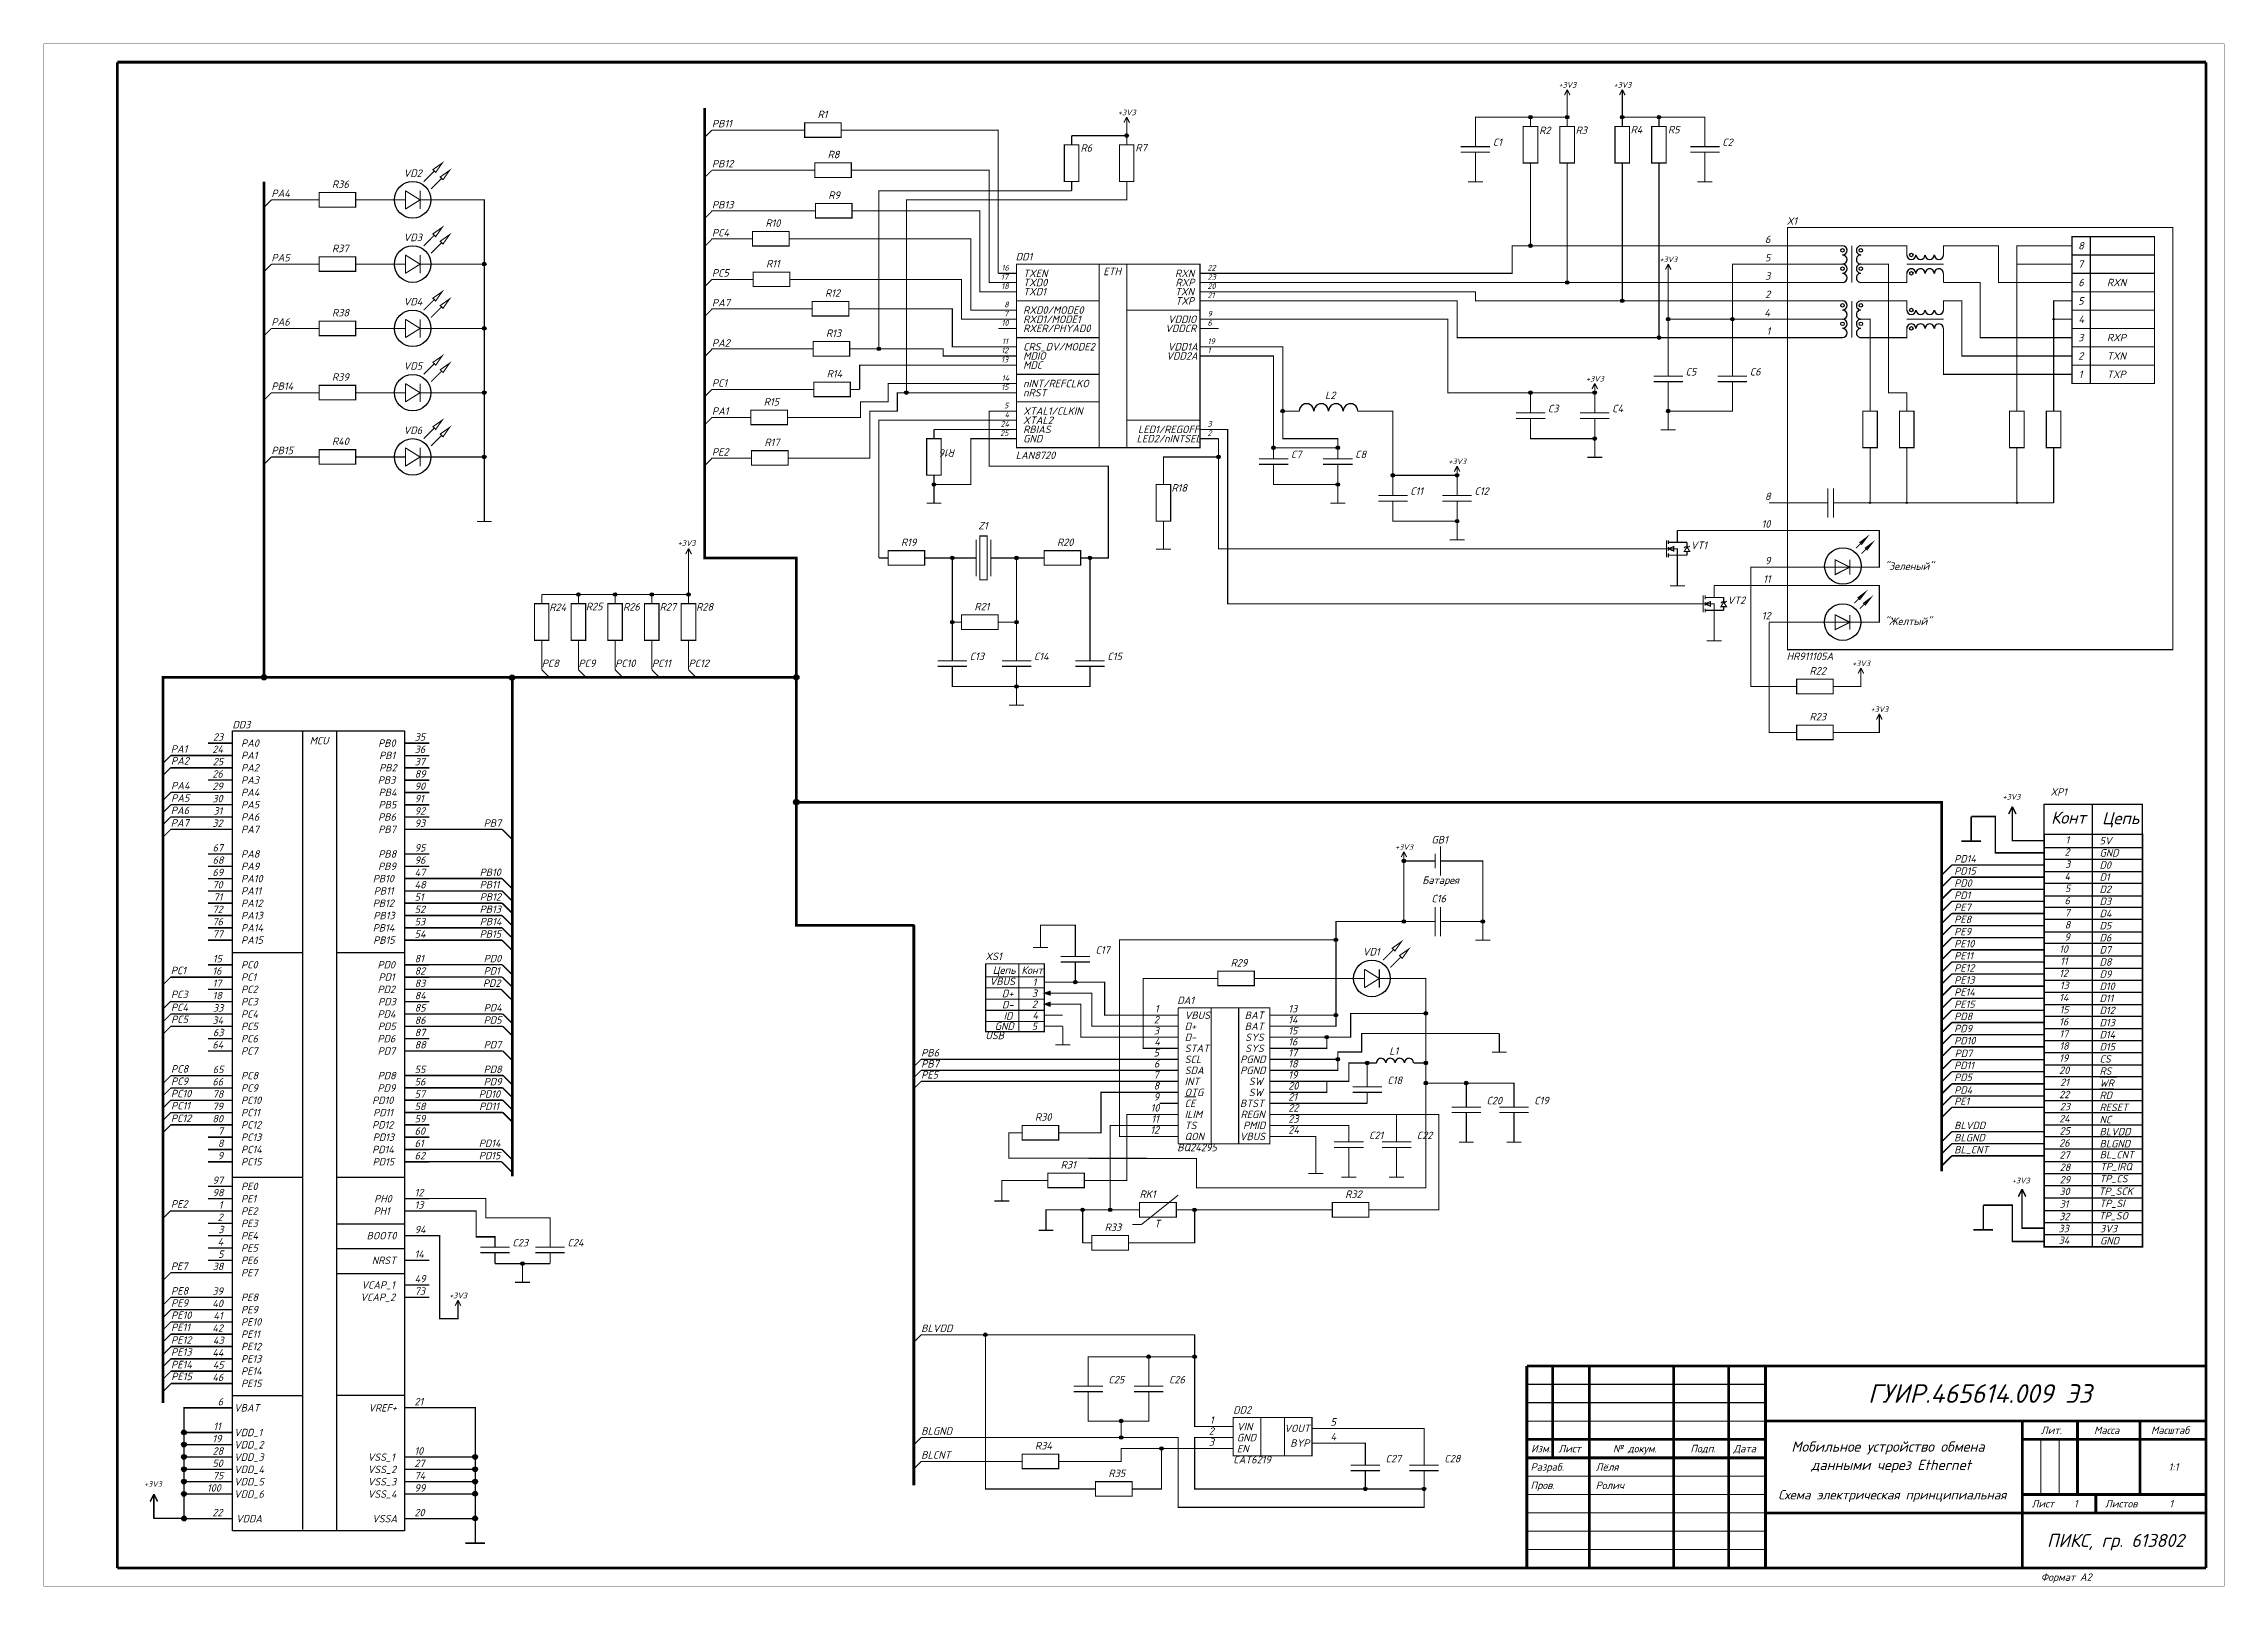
# Model space of a CAD drawing. Header units: millimetres. Extents: x 0 to 594, y 0 to 420.
import ezdxf

# ---------------------------------------------------------------- set-up
doc = ezdxf.new("R2010")
doc.units = ezdxf.units.MM
doc.layers.add('Sheet', color=255, linetype='Continuous')
doc.styles.get("Standard").update_dxf_attribs({"font": 'isocpeui.ttf'})

msp = doc.modelspace()

# ---------------------------------------------------------------- texts
for s, height, p in [('23', 2.012, (46.08, 230.26)), ('DD3', 2.012, (51.39, 233.61)), ('35', 2.012, (101.01, 230.26)), ('24', 2.012, (45.92, 226.91)), ('PA0', 2.012, (53.74, 228.58)), ('PA1', 2.012, (53.74, 225.23)), ('MCU', 2.012, (72.43, 229.26)), ('PB0', 2.012, (91.07, 228.58)), ('PB1', 2.012, (91.34, 225.23)), ('36', 2.012, (101.01, 226.91)), ('26', 2.012, (45.92, 220.2)), ('25', 2.012, (46.03, 223.55)), ('PA2', 2.012, (53.74, 221.88)), ('PA3', 2.012, (53.74, 218.52)), ('PB3', 2.012, (90.99, 218.52)), ('PB2', 2.012, (91.36, 221.88)), ('37', 2.012, (101.01, 223.55)), ('89', 2.012, (101.01, 220.2)), ('29', 2.012, (45.92, 216.85)), ('30', 2.012, (45.92, 213.49)), ('PA4', 2.012, (53.74, 215.17)), ('PB4', 2.012, (91.22, 215.17)), ('90', 2.012, (101.01, 216.85)), ('91', 2.012, (101.01, 213.49)), ('XP1', 2.012, (546.64, 215.3)), ('32', 2.012, (45.92, 206.79)), ('31', 2.012, (46.2, 210.14)), ('PA5', 2.012, (53.74, 211.82)), ('PA6', 2.012, (53.74, 208.47)), ('PB6', 2.012, (91.07, 208.47)), ('PB5', 2.012, (91.18, 211.82)), ('92', 2.012, (101.01, 210.14)), ('93', 2.012, (101.01, 206.79)), ('PB7', 2.012, (119.83, 206.81)), ('67', 2.012, (45.97, 200.08)), ('PA7', 2.012, (53.74, 205.11)), ('PB7', 2.012, (91.12, 205.11)), ('95', 2.012, (101.01, 200.08)), ('1', 2.01, (550.73, 202.22)), ('5V', 2.012, (560, 202)), ('68', 2.012, (45.97, 196.73)), ('PA8', 2.012, (53.74, 198.41)), ('PA9', 2.012, (53.74, 195.05)), ('PB9', 2.012, (91.07, 195.05)), ('PB8', 2.012, (91.12, 198.41)), ('96', 2.012, (101.01, 196.73)), ('PD14', 2.012, (520.41, 197.08)), ('2', 2.01, (550.45, 198.92)), ('3', 2.01, (550.62, 195.62)), ('D0', 2.012, (560, 195.4)), ('GND', 2.012, (560, 198.7)), ('69', 2.012, (45.92, 193.38)), ('70', 2.012, (45.92, 190.03)), ('PA10', 2.012, (53.74, 191.7)), ('PA11', 2.012, (53.74, 188.35)), ('PB10', 2.012, (89.61, 191.7)), ('PB11', 2.012, (89.89, 188.35)), ('47', 2.012, (101.01, 193.38)), ('48', 2.012, (101.01, 190.03)), ('PB10', 2.012, (118.73, 193.41)), ('PB11', 2.012, (118.73, 190.04)), ('PD15', 2.012, (520.41, 193.78)), ('PD0', 2.012, (520.41, 190.48)), ('4', 2.01, (550.45, 192.32)), ('5', 2.01, (550.57, 189.02)), ('D1', 2.012, (560, 192.1)), ('D2', 2.012, (560, 188.8)), ('72', 2.012, (45.92, 183.32)), ('71', 2.012, (46.2, 186.67)), ('PA12', 2.012, (53.74, 185)), ('PB12', 2.012, (89.61, 185)), ('51', 2.012, (101.01, 186.67)), ('52', 2.012, (101.01, 183.32)), ('PB13', 2.012, (118.73, 183.36)), ('PB12', 2.012, (118.77, 186.72)), ('PD1', 2.012, (520.41, 187.18)), ('PE7', 2.012, (520.41, 183.88)), ('6', 2.01, (550.45, 185.72)), ('7', 2.01, (550.51, 182.42)), ('D3', 2.012, (560, 185.5)), ('D4', 2.012, (560, 182.2)), ('76', 2.012, (45.92, 179.97)), ('77', 2.012, (45.97, 176.61)), ('PA13', 2.012, (53.74, 181.64)), ('PA14', 2.012, (53.74, 178.29)), ('PB14', 2.012, (89.61, 178.29)), ('PB13', 2.012, (89.78, 181.64)), ('53', 2.012, (101.01, 179.97)), ('54', 2.012, (101.01, 176.61)), ('PB15', 2.012, (118.73, 176.63)), ('PB14', 2.012, (118.77, 179.99)), ('PE8', 2.012, (520.41, 180.58)), ('PE9', 2.012, (520.41, 177.28)), ('8', 2.01, (550.51, 179.12)), ('D5', 2.012, (560, 178.9)), ('PA15', 2.012, (53.74, 174.94)), ('PB15', 2.012, (89.72, 174.94)), ('PE10', 2.012, (520.41, 173.98)), ('PE11', 2.012, (520.41, 170.68)), ('10', 2.012, (549, 172.52)), ('9', 2.01, (550.45, 175.82)), ('D6', 2.012, (560, 175.6)), ('D7', 2.012, (560, 172.3)), ('16', 2.012, (45.92, 166.56)), ('15', 2.012, (46.03, 169.91)), ('PC0', 2.012, (53.74, 168.23)), ('PC1', 2.012, (53.74, 164.88)), ('PD0', 2.012, (90.9, 168.23)), ('PD1', 2.012, (91.18, 164.88)), ('81', 2.012, (101.01, 169.91)), ('82', 2.012, (101.01, 166.56)), ('PD0', 2.012, (119.83, 169.93)), ('PD1', 2.012, (119.83, 166.58)), ('PE12', 2.012, (520.41, 167.38)), ('12', 2.012, (549, 165.92)), ('11', 2.012, (549.28, 169.22)), ('D8', 2.012, (560, 169)), ('D9', 2.012, (560, 165.7)), ('17', 2.012, (45.97, 163.2)), ('18', 2.012, (45.97, 159.85)), ('PC2', 2.012, (53.74, 161.53)), ('PD2', 2.012, (90.9, 161.53)), ('83', 2.012, (101.01, 163.2)), ('84', 2.012, (101.01, 159.85)), ('PD2', 2.012, (119.62, 163.23)), ('PE13', 2.012, (520.41, 164.08)), ('PE14', 2.012, (520.41, 160.78)), ('14', 2.012, (549, 159.32)), ('13', 2.012, (549.17, 162.62)), ('D10', 2.012, (560, 162.4)), ('D11', 2.012, (560, 159.1)), ('34', 2.012, (45.92, 153.14)), ('33', 2.012, (46.08, 156.5)), ('PC3', 2.012, (53.74, 158.17)), ('PC4', 2.012, (53.74, 154.82)), ('PD4', 2.012, (90.9, 154.82)), ('PD3', 2.012, (91.07, 158.17)), ('85', 2.012, (101.01, 156.5)), ('86', 2.012, (101.01, 153.14)), ('PD4', 2.012, (119.83, 156.52)), ('PD5', 2.012, (119.83, 153.17)), ('PE15', 2.012, (520.41, 157.48)), ('PD8', 2.012, (520.41, 154.18)), ('16', 2.012, (549, 152.72)), ('15', 2.012, (549.11, 156.02)), ('D12', 2.012, (560, 155.8)), ('D13', 2.012, (560, 152.5)), ('63', 2.012, (46.08, 149.79)), ('PC5', 2.012, (53.74, 151.47)), ('PC6', 2.012, (53.74, 148.12)), ('PD6', 2.012, (90.9, 148.12)), ('PD5', 2.012, (91.01, 151.47)), ('87', 2.012, (101.01, 149.79)), ('PD9', 2.012, (520.41, 150.88)), ('PD10', 2.012, (520.41, 147.58)), ('17', 2.012, (549.06, 149.42)), ('D14', 2.012, (560, 149.2)), ('64', 2.012, (45.92, 146.44)), ('PC7', 2.012, (53.74, 144.76)), ('PD7', 2.012, (90.95, 144.76)), ('88', 2.012, (101.01, 146.44)), ('PD7', 2.012, (119.83, 146.46)), ('PD11', 2.012, (520.39, 140.83)), ('PD7', 2.012, (520.53, 144.09)), ('19', 2.012, (549, 142.82)), ('18', 2.012, (549.06, 146.12)), ('D15', 2.012, (560, 145.9)), ('CS', 2.012, (560, 142.6)), ('66', 2.012, (45.92, 136.38)), ('65', 2.012, (46.03, 139.73)), ('PC8', 2.012, (53.74, 138.06)), ('PC9', 2.012, (53.74, 134.7)), ('PD9', 2.012, (90.9, 134.7)), ('PD8', 2.012, (90.95, 138.06)), ('55', 2.012, (101.01, 139.73)), ('56', 2.012, (101.01, 136.38)), ('PD8', 2.012, (119.83, 139.76)), ('PD9', 2.012, (119.83, 136.4)), ('PD5', 2.012, (520.4, 137.62)), ('20', 2.012, (549, 139.52)), ('21', 2.012, (549.28, 136.22)), ('RS', 2.012, (560, 139.3)), ('WR', 2.012, (560, 136)), ('79', 2.012, (45.92, 129.67)), ('78', 2.012, (45.97, 133.03)), ('PC10', 2.012, (53.74, 131.35)), ('PD10', 2.012, (89.44, 131.35)), ('57', 2.012, (101.01, 133.03)), ('58', 2.012, (101.01, 129.67)), ('PD10', 2.012, (118.51, 133.05)), ('PD11', 2.012, (118.59, 129.7)), ('PE1', 2.012, (520.41, 131.08)), ('PD4', 2.012, (520.42, 134.13)), ('22', 2.012, (549, 132.92)), ('23', 2.012, (549.17, 129.62)), ('RD', 2.012, (560, 132.7)), ('RESET', 2.012, (560, 129.4)), ('80', 2.012, (45.92, 126.32)), ('7', 2.01, (47.43, 122.97)), ('PC11', 2.012, (53.74, 128)), ('PC12', 2.012, (53.74, 124.65)), ('PD12', 2.012, (89.44, 124.65)), ('PD11', 2.012, (89.72, 128)), ('59', 2.012, (101.01, 126.32)), ('60', 2.012, (101.01, 122.97)), ('BLVDD', 2.012, (520.41, 124.48)), ('24', 2.012, (549, 126.32)), ('25', 2.012, (549.11, 123.02)), ('BLVDD', 2.012, (560, 122.8)), ('NC', 2.012, (560, 126.1)), ('8', 2.01, (47.43, 119.62)), ('PC13', 2.012, (53.74, 121.29)), ('PC14', 2.012, (53.74, 117.94)), ('PD14', 2.012, (89.44, 117.94)), ('PD13', 2.012, (89.61, 121.29)), ('61', 2.012, (101.01, 119.62)), ('PD14', 2.012, (118.51, 119.64)), ('BLGND', 2.012, (520.41, 121.18)), ('BL_CNT', 2.012, (520.41, 117.88)), ('26', 2.012, (549, 119.72)), ('BLGND', 2.012, (560, 119.5)), ('9', 2.01, (47.37, 116.26)), ('PC15', 2.012, (53.74, 114.59)), ('PD15', 2.012, (89.56, 114.59)), ('62', 2.012, (101.01, 116.26)), ('PD15', 2.012, (118.51, 116.29)), ('27', 2.012, (549.06, 116.42)), ('28', 2.012, (549.14, 113.1)), ('BL_CNT', 2.012, (560.04, 116.52)), ('TP_IRQ', 2.012, (560.14, 113.28)), ('97', 2.012, (45.97, 109.56)), ('98', 2.012, (45.97, 106.21)), ('PE0', 2.012, (53.74, 107.88)), ('12', 2.012, (101.01, 106.21)), ('30', 2.012, (549.06, 106.53)), ('29', 2.012, (549.12, 109.7)), ('TP_SCK', 2.012, (559.77, 106.58)), ('TP_CS', 2.012, (559.98, 110)), ('2', 2.01, (47.37, 99.5)), ('1', 2.01, (47.65, 102.85)), ('PE1', 2.012, (53.74, 104.53)), ('PE2', 2.012, (53.74, 101.18)), ('PH1', 2.012, (89.84, 101.18)), ('PH0', 2.012, (90, 104.53)), ('13', 2.012, (101.01, 102.85)), ('32', 2.012, (549, 99.69)), ('31', 2.012, (549.09, 103.08)), ('TP_SO', 2.012, (559.81, 99.88)), ('TP_SI', 2.012, (559.98, 103.25)), ('3', 2.01, (47.54, 96.15)), ('PE3', 2.012, (53.74, 97.82)), ('PE4', 2.012, (53.74, 94.47)), ('BOOT0', 2.012, (87.93, 94.47)), ('94', 2.012, (101.01, 96.15)), ('33', 2.012, (548.8, 96.42)), ('34', 2.012, (548.84, 93.22)), ('3V3', 2.012, (560.14, 96.4)), ('GND', 2.012, (560.14, 93.09)), ('4', 2.01, (47.37, 92.79)), ('5', 2.01, (47.48, 89.44)), ('PE5', 2.012, (53.74, 91.12)), ('PE6', 2.012, (53.74, 87.76)), ('NRST', 2.012, (89.36, 87.76)), ('14', 2.012, (101.01, 89.44)), ('38', 2.012, (45.97, 86.09)), ('PE7', 2.012, (53.74, 84.41)), ('49', 2.012, (101.01, 82.74)), ('39', 2.012, (45.92, 79.38)), ('40', 2.012, (45.92, 76.03)), ('PE8', 2.012, (53.74, 77.71)), ('VCAP_2', 2.012, (86.23, 77.71)), ('VCAP_1', 2.012, (86.51, 81.06)), ('73', 2.012, (101.01, 79.38)), ('42', 2.012, (45.92, 69.32)), ('41', 2.012, (46.2, 72.68)), ('PE9', 2.012, (53.74, 74.35)), ('PE10', 2.012, (53.74, 71)), ('43', 2.012, (46.08, 65.97)), ('PE11', 2.012, (53.74, 67.65)), ('PE12', 2.012, (53.74, 64.3)), ('44', 2.012, (45.92, 62.62)), ('45', 2.012, (46.03, 59.27)), ('PE13', 2.012, (53.74, 60.94)), ('PE14', 2.012, (53.74, 57.59)), ('46', 2.012, (45.92, 55.91)), ('PE15', 2.012, (53.74, 54.24)), ('6', 2.01, (47.37, 49.26)), ('VBAT', 2.012, (51.82, 47.59)), ('VREF+', 2.012, (88.42, 47.59)), ('21', 2.012, (100.96, 49.26)), ('11', 2.012, (46.2, 42.56)), ('VDD_1', 2.012, (51.82, 40.88)), ('28', 2.012, (45.97, 35.85)), ('19', 2.012, (45.92, 39.2)), ('VDD_2', 2.012, (51.82, 37.53)), ('VDD_3', 2.012, (51.82, 34.17)), ('VSS_1', 2.012, (88.23, 34.17)), ('10', 2.012, (100.96, 35.85)), ('50', 2.012, (45.92, 32.5)), ('75', 2.012, (46.03, 29.15)), ('VDD_4', 2.012, (51.82, 30.82)), ('VSS_2', 2.012, (88.23, 30.82)), ('27', 2.012, (100.96, 32.5)), ('74', 2.012, (100.96, 29.15)), ('100', 2.012, (44.46, 25.79)), ('VDD_5', 2.012, (51.82, 27.47)), ('VDD_6', 2.012, (51.82, 24.12)), ('VSS_3', 2.012, (88.23, 27.47)), ('VSS_4', 2.012, (88.23, 24.12)), ('99', 2.012, (100.96, 25.79)), ('22', 2.012, (45.92, 19.09)), ('VDDA', 2.012, (52.35, 17.41)), ('VSSA', 2.012, (89.43, 17.41)), ('20', 2.012, (100.96, 19.09))]:
    msp.add_text(s, height=height).set_placement(p)
at = {"lineweight": 30, "insert": (546.81, 210.96), "char_height": 3.3, "attachment_point": 1}
msp.add_mtext_dynamic_manual_height_columns('Конт', width=3.994, gutter_width=50, heights=[0], dxfattribs=at)
at = {"insert": (560.69, 210.82), "char_height": 3.3, "attachment_point": 1}
msp.add_mtext_dynamic_manual_height_columns('Цепь', width=3.9032, gutter_width=50, heights=[0], dxfattribs=at)
at = {"layer": 'Sheet'}
for s, height, p in [('+3V3', 1.524, (412.61, 408.05)), ('+3V3', 1.524, (427.61, 408.05)), ('PB11', 2.032, (182, 397.26)), ('R1', 2.032, (210.76, 399.76)), ('+3V3', 1.524, (292.61, 400.55)), ('R6', 2.032, (282.41, 390.63)), ('R7', 2.032, (297.34, 390.69)), ('C1', 2.032, (394.72, 392.18)), ('R2', 2.032, (407.35, 395.4)), ('R3', 2.032, (417.27, 395.45)), ('R4', 2.032, (432.25, 395.62)), ('R5', 2.032, (442.44, 395.62)), ('C2', 2.032, (457.22, 392.18)), ('PB12', 2.032, (182, 386.34)), ('R8', 2.032, (213.52, 388.84)), ('PA4', 2.032, (62, 378.26)), ('R36', 2.032, (78.5, 380.76)), ('VD2', 2.032, (98, 383.76)), ('PB13', 2.032, (182, 375.16)), ('R9', 2.032, (213.7, 377.79)), ('PC4', 2.032, (182, 367.54)), ('R10', 2.032, (196.57, 370.16)), ('X1', 2.032, (474.75, 370.76)), ('PA5', 2.032, (62, 360.76)), ('R37', 2.032, (78.5, 363.26)), ('VD3', 2.032, (98, 366.26)), ('DD1', 2.032, (264.75, 361.02)), ('5', 2.03, (468.86, 360.76)), ('6', 2.03, (468.86, 365.76)), ('8', 2.03, (554.17, 363.99)), ('PC5', 2.032, (182, 356.62)), ('R11', 2.032, (196.75, 359.12)), ('17', 1.524, (260.71, 355.76)), ('16', 1.524, (260.88, 358.26)), ('TXEN', 2.032, (266.78, 356.49)), ('ETH', 2.032, (288.62, 356.99)), ('RXN', 2.032, (308.14, 356.49)), ('22', 1.524, (317, 358.26)), ('23', 1.524, (317, 355.76)), ('+3V3', 1.524, (440.11, 360.55)), ('3', 2.03, (468.9, 355.76)), ('7', 2.03, (554.12, 358.99)), ('VD4', 2.032, (98, 348.76)), ('PA7', 2.032, (182, 348.49)), ('R12', 2.032, (212.81, 351.11)), ('18', 1.524, (260.8, 353.26)), ('TXD0', 2.032, (266.78, 353.99)), ('TXD1', 2.032, (266.78, 351.49)), ('RXP', 2.032, (308.27, 353.99)), ('TXN', 2.032, (308.14, 351.49)), ('TXP', 2.032, (308.27, 348.99)), ('20', 1.524, (317, 353.26)), ('21', 1.524, (317, 350.76)), ('2', 2.03, (468.9, 350.76)), ('5', 2.03, (554.17, 348.99)), ('6', 2.03, (554.21, 353.99)), ('RXN', 2.032, (562.01, 353.99)), ('PA6', 2.032, (62, 343.26)), ('R38', 2.032, (78.5, 345.76)), ('10', 1.524, (260.88, 343.26)), ('8', 1.52, (261.6, 348.26)), ('7', 1.52, (261.52, 345.76)), ('RXD0/MODE0', 2.032, (266.78, 346.49)), ('RXD1/MODE1', 2.032, (266.78, 343.99)), ('VDDIO', 2.032, (306.23, 343.99)), ('6', 1.52, (317, 343.26)), ('9', 1.52, (317, 345.76)), ('4', 2.03, (468.69, 345.76)), ('4', 2.03, (554.25, 343.99)), ('PA2', 2.032, (182, 337.54)), ('R13', 2.032, (213.07, 340.19)), ('11', 1.524, (261.01, 338.26)), ('RXER/PHYAD0', 2.032, (266.78, 341.49)), ('VDDCR', 2.032, (305.47, 341.49)), ('19', 1.524, (317, 338.26)), ('1', 2.03, (469.28, 340.76)), ('3', 2.03, (554.17, 338.99)), ('RXP', 2.032, (562.01, 338.99)), ('VD5', 2.032, (98, 331.26)), ('13', 1.524, (260.76, 333.26)), ('12', 1.524, (260.8, 335.76)), ('MDIO', 2.032, (266.78, 333.99)), ('MDC', 2.032, (266.78, 331.49)), ('CRS_DV/MODE2', 2.032, (266.78, 336.49)), ('VDD2A', 2.032, (305.77, 333.99)), ('VDD1A', 2.032, (306.15, 336.49)), ('1', 1.52, (317, 335.76)), ('2', 2.03, (554.17, 333.99)), ('TXN', 2.032, (562.01, 333.99)), ('PB14', 2.032, (62, 325.76)), ('R39', 2.032, (78.5, 328.26)), ('PC1', 2.032, (182, 326.65)), ('R14', 2.032, (213.25, 329.15)), ('15', 1.524, (260.8, 325.76)), ('14', 1.524, (260.93, 328.26)), ('nINT/REFCLKO', 2.032, (266.78, 326.49)), ('+3V3', 1.524, (420.11, 328.05)), ('C5', 2.032, (447.22, 329.68)), ('C6', 2.032, (464.72, 329.68)), ('1', 2.03, (554.31, 328.99)), ('TXP', 2.032, (562.01, 328.99)), ('PA1', 2.032, (182, 318.99)), ('R15', 2.032, (196.12, 321.51)), ('5', 1.52, (261.6, 320.76)), ('XTAL1/CLKIN', 2.032, (266.78, 318.99)), ('nRST', 2.032, (266.78, 323.99)), ('L2', 2.032, (349, 323.26)), ('C3', 2.032, (409.72, 319.68)), ('C4', 2.032, (427.22, 319.68)), ('VD6', 2.032, (98, 313.76)), ('24', 1.524, (260.63, 315.76)), ('4', 1.52, (261.73, 318.26)), ('XTAL2', 2.032, (266.78, 316.49)), ('RBIAS', 2.032, (266.78, 313.99)), ('LED1/REGOFF', 2.032, (298.06, 313.99)), ('3', 1.52, (317, 315.76)), ('PB15', 2.032, (62, 308.26)), ('R40', 2.032, (78.5, 310.76)), ('PE2', 2.032, (182, 307.85)), ('R17', 2.032, (196.3, 310.47)), ('25', 1.524, (260.5, 313.26)), ('LAN8720', 2.032, (264.75, 306.95)), ('GND', 2.032, (266.78, 311.49)), ('LED2/nINTSEL', 2.032, (297.68, 311.49)), ('2', 1.52, (317, 313.26)), ('C7', 2.032, (339.72, 307.18)), ('C8', 2.032, (357.22, 307.18)), ('+3V3', 1.524, (382.61, 305.55)), ('R18', 2.032, (307.19, 298.08)), ('C11', 2.032, (372.22, 297.18)), ('C12', 2.032, (389.72, 297.18)), ('8', 2.03, (468.86, 295.76)), ('R19', 2.032, (233.5, 283.26)), ('Z1', 2.032, (254.5, 287.76)), ('R20', 2.032, (276, 283.26)), ('10', 2.032, (467.93, 288.26)), ('+3V3', 1.524, (172.68, 283.28)), ('VT1', 2.032, (448.64, 282.46)), ('9', 2.03, (468.86, 278.26)), ('11', 2.032, (468.35, 273.26)), ('"Зеленый"', 2.032, (501.5, 276.76)), ('R24', 2.032, (137.71, 265.58)), ('R25', 2.032, (147.66, 265.78)), ('R26', 2.032, (157.81, 265.68)), ('R27', 2.032, (167.76, 265.68)), ('R28', 2.032, (177.71, 265.68)), ('R21', 2.032, (253.5, 265.76)), ('VT2', 2.032, (458.64, 267.46)), ('12', 2.032, (467.97, 263.26)), ('"Желтый"', 2.032, (501.5, 261.76)), ('PC8', 2.032, (135.64, 250.31)), ('PC9', 2.032, (145.64, 250.31)), ('PC10', 2.032, (155.64, 250.31)), ('PC11', 2.032, (165.64, 250.31)), ('PC12', 2.032, (175.64, 250.31)), ('C13', 2.032, (252.22, 252.18)), ('C14', 2.032, (269.72, 252.18)), ('C15', 2.032, (289.72, 252.18)), ('HR911105A', 2.032, (474.75, 252.21)), ('R22', 2.032, (481, 248.26)), ('+3V3', 1.524, (492.61, 250.55)), ('R23', 2.032, (481, 235.76)), ('+3V3', 1.524, (497.61, 238.05)), ('PA1', 2.032, (34.6, 226.99)), ('PA2', 2.032, (34.65, 223.76)), ('PA4', 2.032, (34.68, 217.01)), ('PA5', 2.032, (34.68, 213.61)), ('+3V3', 1.524, (533.58, 214.22)), ('PA6', 2.032, (34.6, 210.26)), ('PA7', 2.032, (34.6, 206.87)), ('+3V3', 1.524, (368.11, 200.55)), ('GB1', 2.032, (378, 202.26)), ('Батарея', 2.032, (375.5, 191.26)), ('C16', 2.032, (378, 186.26)), ('XS1', 2.032, (256.5, 170.52)), ('C17', 2.032, (286.5, 172.26)), ('VD1', 2.032, (359.3, 171.76)), ('PC1', 2.032, (34.59, 166.67)), ('Цепь', 2.032, (258.47, 166.76)), ('Конт.', 2.032, (266.31, 166.76)), ('R29', 2.032, (323.3, 168.76)), ('PC3', 2.032, (34.63, 160.15)), ('VBUS', 2.032, (257.63, 163.7)), ('D+', 2.032, (260.99, 160.4)), ('3', 2.03, (269.15, 160.48)), ('1', 2.03, (269.37, 163.48)), ('DA1', 2.032, (308.75, 158.52)), ('PC4', 2.032, (34.63, 156.61)), ('PC5', 2.032, (34.67, 153.36)), ('D-', 2.032, (261.02, 157.35)), ('ID', 2.032, (261.45, 154.3)), ('2', 2.03, (269.15, 157.48)), ('4', 2.03, (269.32, 154.48)), ('2', 2.03, (302.35, 153.26)), ('1', 2.03, (302.65, 156.26)), ('VBUS', 2.032, (310.78, 154.48)), ('BAT', 2.032, (327.14, 154.48)), ('13', 2.032, (339, 156.26)), ('14', 2.032, (339, 153.26)), ('USB', 2.032, (256.5, 148.97)), ('GND', 2.032, (259.02, 151.51)), ('5', 2.03, (269.11, 151.48)), ('3', 2.03, (302.35, 150.26)), ('4', 2.03, (302.52, 147.26)), ('D+', 2.032, (310.78, 151.48)), ('D-', 2.032, (310.78, 148.48)), ('BAT', 2.032, (327.14, 151.48)), ('SYS', 2.032, (327.27, 148.48)), ('15', 2.032, (339, 150.26)), ('16', 2.032, (339, 147.26)), ('PB6', 2.032, (239, 144.26)), ('PB7', 2.032, (239, 141.26)), ('5', 2.03, (302.31, 144.26)), ('6', 2.03, (302.39, 141.26)), ('STAT', 2.032, (310.78, 145.48)), ('SCL', 2.032, (310.78, 142.48)), ('PGND', 2.032, (325.91, 142.48)), ('SYS', 2.032, (327.27, 145.48)), ('17', 2.032, (339, 144.26)), ('18', 2.032, (339, 141.26)), ('L1', 2.032, (366.5, 144.76)), ('PC8', 2.032, (34.67, 139.88)), ('PC9', 2.032, (34.67, 136.52)), ('PE5', 2.032, (239, 138.26)), ('8', 2.03, (302.31, 135.26)), ('7', 2.03, (302.26, 138.26)), ('SDA', 2.032, (310.78, 139.48)), ('INT', 2.032, (310.78, 136.48)), ('PGND', 2.032, (325.91, 139.48)), ('SW', 2.032, (328.24, 136.48)), ('20', 2.032, (339, 135.26)), ('19', 2.032, (339, 138.26)), ('C18', 2.032, (366, 136.76)), ('PC10', 2.032, (34.63, 133.16)), ('PC11', 2.032, (34.67, 129.84)), ('10', 2.032, (301.5, 129.26)), ('9', 2.03, (302.31, 132.26)), ('CE', 2.032, (310.78, 130.48)), ('OTG', 2.032, (310.78, 133.48)), ('BTST', 2.032, (325.83, 130.48)), ('SW', 2.032, (328.24, 133.48)), ('21', 2.032, (339, 132.26)), ('22', 2.032, (339, 129.26)), ('C20', 2.032, (393, 131.26)), ('C19', 2.032, (406, 131.26)), ('PC12', 2.032, (34.63, 126.43)), ('R30', 2.032, (270, 126.76)), ('12', 2.032, (301.42, 123.26)), ('11', 2.032, (301.71, 126.26)), ('ILIM', 2.032, (310.78, 127.48)), ('TS', 2.032, (310.78, 124.48)), ('REGN', 2.032, (326, 127.48)), ('PMID', 2.032, (326.68, 124.48)), ('23', 2.032, (339, 126.26)), ('24', 2.032, (339, 123.26)), ('BQ24295', 2.032, (308.75, 118.47)), ('QON', 2.032, (310.78, 121.48)), ('VBUS', 2.032, (325.79, 121.48)), ('C21', 2.032, (361, 121.76)), ('C22', 2.032, (374, 121.76)), ('R31', 2.032, (277, 113.76)), ('RK1', 2.032, (298.5, 105.76)), ('R32', 2.032, (354.5, 105.76)), ('+3V3', 1.524, (536.13, 109.73)), ('PE2', 2.032, (34.65, 103.12)), ('R33', 2.032, (289, 96.76)), ('T', 2.03, (302.5, 97.76)), ('C23', 2.032, (127.64, 92.54)), ('C24', 2.032, (142.64, 92.54)), ('PE7', 2.032, (34.61, 86.15)), ('PE8', 2.032, (34.68, 79.43)), ('PE9', 2.032, (34.68, 76.14)), ('+3V3', 1.524, (110.44, 78.43)), ('PE11', 2.032, (34.67, 69.5)), ('PE10', 2.032, (34.68, 72.81)), ('BLVDD', 2.032, (239, 69.26)), ('PE12', 2.032, (34.67, 66.06)), ('PE13', 2.032, (34.67, 62.79)), ('PE14', 2.032, (34.67, 59.37)), ('PE15', 2.032, (34.71, 56.13)), ('C25', 2.032, (290, 55.26)), ('C26', 2.032, (306.5, 55.26)), ('ГУИР.465614.009 Э3', 5.08, (496.93, 49.96)), ('DD2', 2.032, (324, 47.02)), ('BLGND', 2.032, (239, 41.26)), ('2', 2.03, (317.35, 41.26)), ('1', 2.03, (317.64, 44.26)), ('VIN', 2.032, (325.01, 42.49)), ('VOUT', 2.032, (337.93, 41.99)), ('5', 2.03, (350.5, 43.76)), ('4', 2.03, (350.5, 39.76)), ('Лит.', 2.032, (544.02, 41.49)), ('Масса', 2.032, (558.5, 41.49)), ('Масштаб', 2.032, (574.03, 41.49)), ('BLCNT', 2.032, (239, 34.76)), ('R34', 2.032, (270, 37.26)), ('3', 2.03, (317.35, 38.26)), ('EN', 2.032, (325.01, 36.49)), ('GND', 2.032, (325.01, 39.49)), ('BYP', 2.032, (339.54, 37.99)), ('C27', 2.032, (365.5, 33.76)), ('C28', 2.032, (381.5, 33.76)), ('Изм.', 2.032, (405.16, 36.49)), ('Лист', 2.032, (412.6, 36.49)), ('№ докум.', 2.032, (427.46, 36.49)), ('Подп.', 2.032, (448.55, 36.49)), ('Дата', 2.032, (460.28, 36.49)), ('Мобильное устройство обмена', 2.794, (476.06, 36.66)), ('R35', 2.032, (290, 29.76)), ('CAT6219', 2.032, (324, 33.47)), ('Разраб.', 2.032, (405, 31.49)), ('Лёля', 2.032, (422.75, 31.49)), ('данными через Ethernet', 2.794, (481.46, 31.66)), ('1:1', 2.032, (578.81, 31.49)), ('+3V3', 1.524, (27.31, 27.11)), ('Пров.', 2.032, (405, 26.49)), ('Ролич', 2.032, (422.75, 26.49)), ('Схема электрическая принципиальная', 2.54, (472.46, 23.66)), ('Лист', 2.032, (541.5, 21.49)), ('1', 2.03, (553, 21.49)), ('Листов', 2.032, (561.5, 21.49)), ('1', 2.03, (579, 21.49)), ('ПИКС, гр. 613802', 3.556, (545.68, 10.72)), ('Формат А2', 2.032, (544, 1.49))]:
    msp.add_text(s, height=height, dxfattribs=at).set_placement(p)
msp.add_text('R16', height=2.032, rotation=180, dxfattribs=at).set_placement((248.41, 309.62))

# ---------------------------------------------------------------- linework, layer by layer
at = {"lineweight": 30}
for p, q in [((51.39, 232.94), (98.28, 232.94)), ((51.39, 51.94), (51.39, 232.94)), ((98.28, 232.94), (98.28, 51.94)), ((544.9, 204.76), (544.87, 212.95)), ((544.87, 212.95), (571.7, 212.95)), ((558, 212.9), (558, 92.45)), ((571.7, 204.8), (571.7, 212.95)), ((544.89, 201.21), (571.7, 201.21)), ((544.96, 197.97), (571.7, 197.97)), ((544.95, 194.63), (571.7, 194.63)), ((544.95, 191.44), (571.7, 191.44)), ((544.87, 188.03), (571.7, 188.03)), ((544.87, 184.94), (571.7, 184.94)), ((544.85, 181.67), (571.67, 181.67)), ((544.92, 178.24), (571.49, 178.24)), ((544.97, 175.08), (571.61, 175.08)), ((544.91, 171.7), (571.61, 171.7)), ((544.96, 168.3), (571.55, 168.3)), ((544.93, 161.78), (571.72, 161.78)), ((544.94, 165.07), (571.68, 165.07)), ((544.96, 155.22), (571.63, 155.22)), ((544.99, 158.43), (571.53, 158.43)), ((544.89, 151.9), (571.69, 151.9)), ((544.95, 148.58), (571.76, 148.58)), ((545.01, 145.35), (571.76, 145.35)), ((545.01, 142), (571.76, 142)), ((545.01, 138.82), (571.76, 138.82)), ((544.93, 135.4), (571.76, 135.4)), ((544.93, 132.32), (571.76, 132.32)), ((544.91, 129.05), (571.73, 129.05)), ((544.97, 125.62), (571.54, 125.62)), ((544.96, 119.08), (571.67, 119.08)), ((545.03, 122.46), (571.67, 122.46)), ((545.02, 115.68), (571.61, 115.68)), ((544.99, 109.15), (571.78, 109.15)), ((545, 112.44), (571.74, 112.44)), ((545.05, 105.81), (571.59, 105.81)), ((545.07, 102.31), (571.66, 102.31)), ((545.04, 95.78), (571.82, 95.78)), ((545.05, 99.07), (571.79, 99.07)), ((51.39, 15.12), (51.39, 51.94)), ((98.28, 51.94), (98.28, 15.12)), ((38.18, 18.43), (29.99, 18.43)), ((98.28, 15.12), (51.39, 15.12))]:
    msp.add_line(p, q, dxfattribs=at)
at = {"lineweight": -2}
for p, q in [((70.5, 232.88), (70.5, 52.05)), ((79.69, 232.89), (79.69, 51.96)), ((51.54, 172.56), (70.5, 172.56)), ((79.68, 172.59), (98.33, 172.59)), ((51.55, 111.45), (70.5, 111.45)), ((79.69, 111.4), (98.34, 111.4)), ((79.69, 98.74), (98.34, 98.74)), ((79.7, 92.02), (98.36, 92.02)), ((79.69, 85.22), (98.35, 85.22)), ((70.5, 52.05), (70.5, 15.44)), ((79.69, 51.96), (79.69, 15.34))]:
    msp.add_line(p, q, dxfattribs=at)
at = {"lineweight": -3}
for p, q in [((51.39, 51.94), (70.5, 51.94)), ((98.28, 51.94), (79.69, 51.96))]:
    msp.add_line(p, q, dxfattribs=at)
at = {"const_width": 0.396}
for points in [[(51.39, 226.23), (34.54, 226.23)], [(51.39, 229.59), (44.69, 229.59)], [(98.29, 226.2), (105, 226.2)], [(98.33, 229.59), (105.04, 229.59)], [(51.39, 222.88), (34.54, 222.88)], [(98.29, 222.85), (105, 222.85)], [(51.39, 216.17), (34.54, 216.17)], [(51.39, 219.53), (44.7, 219.53)], [(98.29, 219.49), (105, 219.49)], [(98.29, 216.14), (105, 216.14)], [(51.39, 209.47), (34.52, 209.47)], [(51.39, 212.82), (34.56, 212.82)], [(98.29, 212.79), (105, 212.79)], [(98.33, 209.47), (105.04, 209.47)], [(525.03, 209.61), (525.03, 202.9)], [(544.9, 199.71), (531.63, 199.71), (531.63, 209.61), (525.03, 209.61)], [(536.25, 212.3), (535.24, 210.29)], [(536.25, 212.3), (537.26, 210.29)], [(536.25, 208.95), (536.25, 212.3)], [(544.9, 203.01), (536.25, 203.01), (536.25, 208.95)], [(51.39, 206.12), (34.48, 206.12)], [(98.33, 206.12), (105.04, 206.12)], [(98.34, 206.14), (124.84, 206.14)], [(127.48, 203.5), (124.84, 206.14)], [(522.35, 202.9), (527.71, 202.9)], [(544.9, 204.76), (571.7, 204.76), (571.7, 92.45), (544.9, 92.45), (544.9, 204.96)], [(51.39, 199.41), (44.69, 199.41)], [(51.39, 196.06), (44.69, 196.06)], [(98.33, 199.41), (105.04, 199.41)], [(98.33, 196.06), (105.04, 196.06)], [(517.11, 193.77), (519.75, 196.41)], [(544.9, 196.41), (519.75, 196.41), (519.75, 196.41)], [(51.39, 192.71), (44.69, 192.71)], [(98.31, 192.72), (124.81, 192.72)], [(98.33, 192.71), (105.04, 192.71)], [(127.45, 190.08), (124.81, 192.72)], [(517.11, 190.47), (519.75, 193.11)], [(544.9, 193.11), (519.75, 193.11), (519.75, 193.11)], [(51.39, 189.35), (44.69, 189.35)], [(51.39, 186), (44.69, 186)], [(98.31, 189.35), (124.81, 189.35)], [(98.33, 189.35), (105.04, 189.35)], [(98.33, 186), (105.04, 186)], [(98.35, 186.03), (124.85, 186.03)], [(127.45, 186.71), (124.81, 189.35)], [(127.49, 183.39), (124.85, 186.03)], [(517.11, 187.17), (519.75, 189.81)], [(517.11, 183.87), (519.75, 186.51)], [(544.9, 189.81), (519.75, 189.81), (519.75, 189.81)], [(544.9, 186.51), (519.75, 186.51), (519.75, 186.51)], [(51.39, 182.65), (44.69, 182.65)], [(51.39, 179.29), (44.69, 179.29)], [(98.31, 182.66), (124.81, 182.66)], [(98.33, 182.65), (105.04, 182.65)], [(98.33, 179.29), (105.04, 179.29)], [(98.35, 179.3), (124.85, 179.3)], [(127.45, 180.02), (124.81, 182.66)], [(127.49, 176.66), (124.85, 179.3)], [(517.11, 180.57), (519.75, 183.21)], [(517.11, 177.27), (519.75, 179.91)], [(544.9, 183.21), (519.75, 183.21), (519.75, 183.21)], [(544.9, 179.91), (519.75, 179.91), (519.75, 179.91)], [(51.39, 175.94), (44.69, 175.94)], [(98.31, 175.93), (124.81, 175.93)], [(98.33, 175.94), (105.04, 175.94)], [(127.45, 173.29), (124.81, 175.93)], [(517.11, 173.97), (519.75, 176.61)], [(517.11, 170.67), (519.75, 173.31)], [(544.9, 176.61), (519.75, 176.61), (519.75, 176.61)], [(544.9, 173.31), (519.75, 173.31), (519.75, 173.31)], [(51.39, 169.24), (44.69, 169.24)], [(98.33, 169.24), (105.04, 169.24)], [(98.34, 169.26), (124.9, 169.26)], [(127.54, 166.62), (124.9, 169.26)], [(517.11, 167.37), (519.75, 170.01)], [(517.11, 164.07), (519.75, 166.71)], [(544.9, 170.01), (519.75, 170.01), (519.75, 170.01)], [(544.9, 166.71), (519.75, 166.71), (519.75, 166.71)], [(51.39, 165.88), (34.49, 165.88)], [(51.39, 162.53), (44.69, 162.53)], [(98.13, 162.55), (124.63, 162.55)], [(98.33, 165.88), (105.04, 165.88)], [(98.33, 162.53), (105.04, 162.53)], [(98.34, 165.91), (124.84, 165.91)], [(127.27, 159.91), (124.63, 162.55)], [(127.48, 163.27), (124.84, 165.91)], [(517.11, 160.77), (519.75, 163.41)], [(544.9, 163.41), (519.75, 163.41), (519.75, 163.41)], [(51.39, 159.18), (34.48, 159.18)], [(51.39, 155.82), (34.56, 155.82)], [(98.33, 159.18), (105.04, 159.18)], [(98.33, 155.82), (105.04, 155.82)], [(98.34, 155.85), (125.03, 155.85)], [(127.67, 153.21), (125.03, 155.85)], [(517.11, 157.47), (519.75, 160.11)], [(517.11, 154.17), (519.75, 156.81)], [(544.9, 160.11), (519.75, 160.11), (519.75, 160.11)], [(544.9, 156.81), (519.75, 156.81), (519.75, 156.81)], [(51.39, 152.47), (34.56, 152.47)], [(51.39, 149.12), (44.69, 149.12)], [(98.33, 152.47), (105.04, 152.47)], [(98.33, 149.12), (105.04, 149.12)], [(98.34, 152.49), (125.03, 152.49)], [(127.67, 149.85), (125.03, 152.49)], [(517.11, 150.87), (519.75, 153.51)], [(517.11, 147.57), (519.75, 150.21)], [(544.9, 153.51), (519.75, 153.51), (519.75, 153.51)], [(544.9, 150.21), (519.75, 150.21), (519.75, 150.21)], [(51.39, 145.77), (44.69, 145.77)], [(98.33, 145.77), (105.04, 145.77)], [(98.34, 145.79), (125.03, 145.79)], [(127.67, 143.15), (125.03, 145.79)], [(517.11, 144.27), (519.75, 146.91)], [(517.13, 140.79), (519.77, 143.43)], [(544.9, 146.91), (519.75, 146.91), (519.75, 146.91)], [(544.92, 143.43), (519.77, 143.43), (519.77, 143.43)], [(561.84, 145.29), (560, 145.29)], [(563.41, 145.29), (561.95, 145.29)], [(51.39, 139.06), (34.56, 139.06)], [(98.33, 139.06), (105.04, 139.06)], [(98.34, 139.08), (125.08, 139.08)], [(127.72, 136.44), (125.08, 139.08)], [(517.13, 137.49), (519.77, 140.13)], [(517.13, 134.19), (519.77, 136.83)], [(544.92, 140.13), (519.77, 140.13), (519.77, 140.13)], [(544.92, 136.83), (519.77, 136.83), (519.77, 136.83)], [(562.74, 138.69), (560, 138.69)], [(564.75, 138.69), (562.79, 138.69)], [(51.39, 132.35), (34.52, 132.35)], [(51.39, 135.71), (34.6, 135.71)], [(98.33, 135.71), (105.04, 135.71)], [(98.33, 132.35), (105.04, 132.35)], [(98.34, 135.73), (125.03, 135.73)], [(98.34, 132.38), (124.98, 132.38)], [(127.62, 129.74), (124.98, 132.38)], [(127.67, 133.09), (125.03, 135.73)], [(517.13, 130.89), (519.77, 133.53)], [(544.92, 133.53), (519.77, 133.53), (519.77, 133.53)], [(561.95, 135.39), (560, 135.39)], [(563.97, 135.39), (561.95, 135.39)], [(51.39, 129), (34.56, 129)], [(51.39, 125.65), (34.6, 125.65)], [(98.33, 129), (105.04, 129)], [(98.33, 125.65), (105.04, 125.65)], [(98.34, 129.03), (125.03, 129.03)], [(127.67, 126.39), (125.03, 129.03)], [(517.11, 127.77), (519.75, 130.41)], [(544.9, 130.41), (519.75, 130.41), (519.75, 130.41)], [(51.39, 122.3), (44.69, 122.3)], [(51.39, 118.94), (44.69, 118.94)], [(98.33, 122.3), (105.04, 122.3)], [(98.33, 118.94), (105.04, 118.94)], [(98.34, 118.97), (124.77, 118.97)], [(127.41, 116.33), (124.77, 118.97)], [(517.11, 121.17), (519.75, 123.81)], [(517.11, 117.87), (519.75, 120.51)], [(544.9, 123.81), (519.75, 123.81), (519.75, 123.81)], [(544.9, 120.51), (519.75, 120.51), (519.75, 120.51)], [(51.39, 115.59), (44.69, 115.59)], [(98.33, 115.59), (105.04, 115.59)], [(98.34, 115.61), (124.71, 115.61)], [(127.35, 112.97), (124.71, 115.61)], [(517.11, 114.57), (519.75, 117.21)], [(544.9, 117.21), (519.75, 117.21), (519.75, 117.21)], [(51.39, 108.89), (44.69, 108.89)], [(538.89, 108.13), (537.88, 106.12)], [(538.89, 108.13), (539.9, 106.12)], [(538.89, 104.78), (538.89, 108.13)], [(51.39, 102.18), (34.49, 102.18)], [(51.39, 105.53), (44.69, 105.53)], [(98.33, 105.53), (105.04, 105.53)], [(98.33, 102.18), (105.04, 102.18)], [(104.93, 102.19), (117.88, 102.19)], [(528.33, 103.78), (528.33, 97.07)], [(544.9, 93.88), (536.25, 93.88), (536.25, 103.78), (528.33, 103.78)], [(544.9, 97.52), (538.89, 97.52), (538.89, 104.78)], [(51.39, 98.83), (44.69, 98.83)], [(51.39, 95.47), (44.69, 95.47)], [(98.33, 95.47), (105.04, 95.47)], [(117.61, 95.18), (123.07, 95.18)], [(525.65, 97.07), (531.01, 97.07)], [(51.39, 92.12), (44.69, 92.12)], [(51.39, 85.42), (34.57, 85.42)], [(51.39, 88.77), (44.69, 88.77)], [(98.33, 88.77), (105.04, 88.77)], [(51.39, 78.71), (34.61, 78.71)], [(98.33, 82.06), (105.04, 82.06)], [(98.33, 78.71), (105.04, 78.71)], [(51.39, 75.36), (34.59, 75.36)], [(51.39, 72), (34.59, 72)], [(51.39, 68.65), (34.56, 68.65)], [(51.39, 65.3), (34.56, 65.3)], [(51.39, 61.95), (34.56, 61.95)], [(51.39, 58.59), (34.59, 58.59)], [(51.39, 55.24), (34.61, 55.24)], [(51.38, 41.9), (38.18, 41.9), (38.18, 48.61), (51.38, 48.61)], [(98.26, 48.63), (104.97, 48.63)], [(104.97, 48.63), (117.53, 48.63), (117.53, 35.22)], [(38.18, 38.71), (38.18, 41.9)], [(51.38, 38.55), (38.18, 38.55), (38.18, 38.71)], [(38.18, 35.41), (38.18, 38.55)], [(51.38, 35.2), (38.18, 35.2), (38.18, 35.41)], [(38.18, 32.11), (38.18, 35.2)], [(51.38, 31.84), (38.18, 31.84), (38.18, 32.11)], [(38.18, 28.81), (38.18, 31.84)], [(98.26, 35.22), (104.97, 35.22)], [(98.26, 31.86), (104.97, 31.86)], [(104.97, 35.22), (117.53, 35.22), (117.53, 34.77)], [(104.97, 31.86), (117.53, 31.86), (117.53, 31.47)], [(117.53, 31.86), (117.53, 34.77)], [(117.53, 28.51), (117.53, 31.47)], [(29.99, 25.09), (28.99, 23.07)], [(29.99, 25.09), (31, 23.07)], [(29.99, 21.73), (29.99, 25.09)], [(51.38, 28.49), (38.18, 28.49), (38.18, 28.81)], [(38.18, 25.14), (38.18, 28.49)], [(51.38, 25.14), (38.18, 25.14), (38.18, 24.85)], [(51.38, 18.43), (38.18, 18.43), (38.18, 24.85)], [(98.26, 28.51), (104.97, 28.51)], [(98.26, 25.16), (104.97, 25.16)], [(104.97, 28.51), (117.53, 28.51), (117.53, 28.17)], [(104.97, 25.16), (117.53, 25.16), (117.53, 25.53)], [(117.53, 25.16), (117.53, 18.45), (104.97, 18.45)], [(117.53, 25.53), (117.53, 28.17)], [(29.99, 18.43), (29.99, 21.73)], [(98.26, 18.45), (104.97, 18.45)], [(117.53, 18.45), (117.53, 11.75)], [(114.85, 11.75), (120.21, 11.75)]]:
    msp.add_lwpolyline(points, dxfattribs=at)
at = {"const_width": 0.671}
for points in [[(37.85, 41.9, 1), (38.52, 41.9, 1)], [(37.85, 38.55, 1), (38.52, 38.55, 1)], [(37.85, 35.2, 1), (38.52, 35.2, 1)], [(117.2, 35.22, 1), (117.87, 35.22, 1)], [(37.85, 31.84, 1), (38.52, 31.84, 1)], [(117.2, 31.86, 1), (117.87, 31.86, 1)], [(37.85, 28.49, 1), (38.52, 28.49, 1)], [(37.85, 25.14, 1), (38.52, 25.14, 1)], [(117.2, 28.51, 1), (117.87, 28.51, 1)], [(117.2, 25.16, 1), (117.87, 25.16, 1)], [(37.92, 18.44, 1), (38.59, 18.44, 1)], [(117.2, 18.45, 1), (117.87, 18.45, 1)]]:
    msp.add_lwpolyline(points, format="xyb", close=True, dxfattribs=at)
for centre, major_axis, ratio in [((38.16, 41.93), (0, 0.643), 0.999937), ((38.16, 41.93), (0, 0.643), 0.999937), ((38.16, 41.93), (0, 0.643), 0.999937), ((38.16, 41.93), (0, 0.643), 0.999937), ((38.16, 38.58), (0.643, 0), 0.997351), ((38.16, 38.58), (0.643, 0), 0.997351), ((38.16, 38.58), (0.643, 0), 0.997351), ((38.16, 38.58), (0.643, 0), 0.997351), ((38.16, 35.22), (0, 0.643), 0.999937), ((38.16, 35.22), (0, 0.643), 0.999937), ((38.16, 35.22), (0, 0.643), 0.999937), ((38.16, 35.22), (0, 0.643), 0.999937), ((117.5, 35.24), (0, 0.643), 0.997247), ((117.5, 35.24), (0, 0.643), 0.997247), ((117.5, 35.24), (0, 0.643), 0.997247), ((117.5, 35.24), (0, 0.643), 0.997247), ((38.16, 31.87), (0.643, 0), 0.997351), ((38.16, 31.87), (0.643, 0), 0.997351), ((38.16, 31.87), (0.643, 0), 0.997351), ((38.16, 31.87), (0.643, 0), 0.997351), ((117.5, 31.89), (0, 0.641), 0.999958), ((117.5, 31.89), (0, 0.641), 0.999958), ((117.5, 31.89), (0, 0.641), 0.999958), ((117.5, 31.89), (0, 0.641), 0.999958), ((38.16, 28.52), (0, 0.643), 0.999937), ((38.16, 28.52), (0, 0.643), 0.999937), ((38.16, 28.52), (0, 0.643), 0.999937), ((38.16, 28.52), (0, 0.643), 0.999937), ((38.16, 25.17), (0, 0.643), 0.999937), ((38.16, 25.17), (0, 0.643), 0.999937), ((38.16, 25.17), (0, 0.643), 0.999937), ((38.16, 25.17), (0, 0.643), 0.999937), ((117.5, 28.54), (0, 0.643), 0.997247), ((117.5, 28.54), (0, 0.643), 0.997247), ((117.5, 28.54), (0, 0.643), 0.997247), ((117.5, 28.54), (0, 0.643), 0.997247), ((117.5, 25.19), (0, 0.643), 0.997247), ((117.5, 25.19), (0, 0.643), 0.997247), ((117.5, 25.19), (0, 0.643), 0.997247), ((117.5, 25.19), (0, 0.643), 0.997247), ((38.23, 18.47), (0, 0.643), 0.999937), ((117.5, 18.48), (0, 0.643), 0.997247), ((117.5, 18.48), (0, 0.643), 0.997247), ((117.5, 18.48), (0, 0.643), 0.997247), ((117.5, 18.48), (0, 0.643), 0.997247)]:
    msp.add_ellipse(centre, major_axis=major_axis, ratio=ratio)
at = {"layer": 'Sheet'}
for points, const_width in [([(0, 420), (593.96, 420), (593.96, 0.04), (0, 0.04), (0, 420)], 0.0991), ([(20, 415), (589, 415)], 0.749), ([(20, 415), (20, 5)], 0.749), ([(589, 415), (589, 5)], 0.749), ([(415, 407.54), (414.24, 406.02)], 0.3), ([(415, 407.54), (415.76, 406.02)], 0.3), ([(415, 405), (415, 407.54)], 0.3), ([(415, 405), (415, 400)], 0.3), ([(430, 407.54), (429.24, 406.02)], 0.3), ([(430, 407.54), (430.76, 406.02)], 0.3), ([(430, 405), (430, 407.54)], 0.3), ([(430, 400), (430, 405)], 0.3), ([(205, 247.5), (205, 280), (180, 280), (180, 402.5)], 0.749), ([(207.26, 398.49), (217.22, 398.49), (217.22, 394.54), (207.26, 394.54), (207.26, 398.49)], 0.3), ([(295, 400.04), (294.24, 398.52)], 0.3), ([(295, 400.04), (295.76, 398.52)], 0.3), ([(295, 397.5), (295, 400.04)], 0.3), ([(390, 395), (390, 400), (405, 400)], 0.3), ([(405, 397.5), (405, 400)], 0.3), ([(415, 400), (405, 400)], 0.3), ([(415, 397.5), (415, 400)], 0.3), ([(430, 397.5), (430, 400)], 0.3), ([(430, 400), (440, 400)], 0.3), ([(440, 397.5), (440, 400)], 0.3), ([(440, 400), (452.5, 400), (452.5, 395)], 0.3), ([(180, 394.49), (182, 396.49)], 0.3), ([(204.76, 396.49), (182, 396.49)], 0.3), ([(207.26, 396.49), (204.76, 396.49)], 0.3), ([(217.26, 396.49), (219.76, 396.49)], 0.3), ([(219.76, 396.49), (260, 396.49), (260, 357.5)], 0.3), ([(278, 392.5), (281.96, 392.5), (281.96, 382.54), (278, 382.54), (278, 392.5)], 0.3), ([(280, 392.5), (280, 395)], 0.3), ([(280, 395), (295, 395)], 0.3), ([(293, 392.5), (296.96, 392.5), (296.96, 382.54), (293, 382.54), (293, 392.5)], 0.3), ([(295, 395), (295, 397.5)], 0.3), ([(295, 392.5), (295, 395)], 0.3), ([(386, 392), (390, 392)], 0.3), ([(390, 392), (390, 395)], 0.3), ([(390, 392), (394, 392)], 0.3), ([(403, 397.5), (406.96, 397.5), (406.96, 387.54), (403, 387.54), (403, 397.5)], 0.3), ([(413, 397.5), (416.96, 397.5), (416.96, 387.54), (413, 387.54), (413, 397.5)], 0.3), ([(428, 397.5), (431.96, 397.5), (431.96, 387.54), (428, 387.54), (428, 397.5)], 0.3), ([(438, 397.5), (441.96, 397.5), (441.96, 387.54), (438, 387.54), (438, 397.5)], 0.3), ([(448.5, 392), (452.5, 392)], 0.3), ([(452.5, 392), (452.5, 395)], 0.3), ([(452.5, 392), (456.5, 392)], 0.3), ([(210.02, 387.57), (219.98, 387.57), (219.98, 383.61), (210.02, 383.61), (210.02, 387.57)], 0.3), ([(386, 390.5), (390, 390.5)], 0.3), ([(390, 390.5), (394, 390.5)], 0.3), ([(390, 390.5), (390, 387.5)], 0.3), ([(390, 387.5), (390, 382.42)], 0.3), ([(405, 387.5), (405, 385)], 0.3), ([(415, 387.5), (415, 385)], 0.3), ([(430, 387.5), (430, 385)], 0.3), ([(440, 387.5), (440, 385)], 0.3), ([(448.5, 390.5), (452.5, 390.5)], 0.3), ([(452.5, 390.5), (456.5, 390.5)], 0.3), ([(452.5, 390.5), (452.5, 387.5)], 0.3), ([(452.5, 387.5), (452.5, 382.42)], 0.3), ([(60, 247.5), (60, 382.5)], 0.749), ([(106.5, 385.5), (103.5, 382.5)], 0.3), ([(108.5, 383.5), (105.5, 380.5)], 0.3), ([(180, 383.57), (182, 385.57)], 0.3), ([(207.52, 385.57), (182, 385.57)], 0.3), ([(210.02, 385.57), (207.52, 385.57)], 0.3), ([(220.02, 385.57), (222.52, 385.57)], 0.3), ([(222.52, 385.57), (257.5, 385.57), (257.5, 355), (260, 355)], 0.3), ([(280, 382.5), (280, 380)], 0.3), ([(295, 382.5), (295, 380)], 0.3), ([(387.97, 382.42), (392.03, 382.42)], 0.3), ([(405, 385), (405, 365)], 0.3), ([(415, 385), (415, 355)], 0.3), ([(430, 385), (430, 350)], 0.3), ([(440, 385), (440, 340)], 0.3), ([(450.47, 382.42), (454.53, 382.42)], 0.3), ([(62, 377.5), (60, 375.5)], 0.3), ([(62, 377.5), (72.5, 377.5)], 0.3), ([(75, 377.5), (72.5, 377.5)], 0.3), ([(75, 379.5), (84.96, 379.5), (84.96, 375.54), (75, 375.54), (75, 379.5)], 0.3), ([(85, 377.5), (87.5, 377.5)], 0.3), ([(87.5, 377.5), (92.5, 377.5)], 0.3), ([(98.5, 377.5), (92.5, 377.5)], 0.3), ([(98.5, 375), (98.5, 380)], 0.3), ([(98.5, 380), (102.5, 377.5)], 0.3), ([(102.5, 377.5), (98.5, 375)], 0.3), ([(102.5, 375), (102.5, 380)], 0.3), ([(102.5, 377.5), (108.5, 377.5)], 0.3), ([(108.5, 377.5), (120, 377.5), (120, 307.5)], 0.3), ([(180, 372.4), (182, 374.4)], 0.3), ([(207.7, 374.53), (182, 374.53), (182, 374.4)], 0.3), ([(210.2, 374.53), (207.7, 374.53)], 0.3), ([(210.2, 376.53), (220.16, 376.53), (220.16, 372.57), (210.2, 372.57), (210.2, 376.53)], 0.3), ([(220.2, 374.53), (222.7, 374.53)], 0.3), ([(222.7, 374.53), (255, 374.53), (255, 352.5), (260, 352.5)], 0.3), ([(280, 380), (227.5, 380), (227.5, 336.92)], 0.3), ([(295, 380), (295, 377.5), (235, 377.5), (235, 325)], 0.3), ([(193.07, 368.89), (203.03, 368.89), (203.03, 364.94), (193.07, 364.94), (193.07, 368.89)], 0.3), ([(475, 370), (579.96, 370), (579.96, 255.04), (475, 255.04), (475, 370)], 0.3), ([(98.5, 357.5), (98.5, 362.5)], 0.3), ([(98.5, 362.5), (102.5, 360)], 0.3), ([(102.5, 357.5), (102.5, 362.5)], 0.3), ([(106.5, 368), (103.5, 365)], 0.3), ([(108.5, 366), (105.5, 363)], 0.3), ([(180, 364.78), (182, 366.78)], 0.3), ([(190.57, 366.9), (182, 366.9), (182, 366.78)], 0.3), ([(193.07, 366.9), (190.57, 366.9)], 0.3), ([(203.07, 366.9), (205.57, 366.9)], 0.3), ([(205.57, 366.9), (252.5, 366.9), (252.5, 347.5), (260, 347.5)], 0.3), ([(320, 357.5), (400, 357.5), (400, 365), (470, 365)], 0.3), ([(475, 365), (470, 365)], 0.3), ([(490, 365), (475, 365)], 0.3), ([(492.5, 365), (492.5, 355)], 0.3), ([(507.5, 362.5), (507.5, 365), (495, 365)], 0.3), ([(552.5, 355), (532.5, 355), (532.5, 365), (517.5, 365), (517.5, 362.5)], 0.3), ([(552.5, 365), (537.5, 365), (537.5, 360), (552.5, 360)], 0.3), ([(552.5, 367.5), (574.96, 367.5), (574.96, 327.54), (552.5, 327.54), (552.5, 367.5)], 0.3), ([(552.5, 362.5), (575, 362.5)], 0.3), ([(557.5, 367.5), (557.5, 327.5)], 0.3), ([(62, 360), (60, 358)], 0.3), ([(62, 360), (72.5, 360)], 0.3), ([(75, 360), (72.5, 360)], 0.3), ([(75, 362), (84.96, 362), (84.96, 358.04), (75, 358.04), (75, 362)], 0.3), ([(85, 360), (87.5, 360)], 0.3), ([(87.5, 360), (92.5, 360)], 0.3), ([(98.5, 360), (92.5, 360)], 0.3), ([(102.5, 360), (98.5, 357.5)], 0.3), ([(102.5, 360), (108.5, 360)], 0.3), ([(108.5, 360), (120, 360)], 0.3), ([(193.25, 357.85), (203.21, 357.85), (203.21, 353.9), (193.25, 353.9), (193.25, 357.85)], 0.3), ([(265, 357.5), (260, 357.5)], 0.3), ([(265, 360), (314.96, 360), (314.96, 310.04), (265, 310.04), (265, 360)], 0.3), ([(287.5, 360), (287.5, 310)], 0.3), ([(295, 360), (295, 310)], 0.3), ([(315, 357.5), (320, 357.5)], 0.3), ([(442.5, 360.04), (441.74, 358.52)], 0.3), ([(442.5, 360.04), (443.26, 358.52)], 0.3), ([(442.5, 357.5), (442.5, 360.04)], 0.3), ([(442.5, 345), (442.5, 357.5)], 0.3), ([(470, 360), (460, 360), (460, 345)], 0.3), ([(475, 360), (470, 360)], 0.3), ([(475, 360), (490, 360)], 0.3), ([(495, 360), (502.5, 360), (502.5, 325), (507.5, 325), (507.5, 320)], 0.3), ([(495, 355), (507.5, 355), (507.5, 357.5)], 0.3), ([(507.5, 360), (517.5, 360)], 0.3), ([(517.5, 355), (517.5, 357.5)], 0.3), ([(537.5, 360), (537.5, 320)], 0.3), ([(552.5, 357.5), (575, 357.5)], 0.3), ([(106.5, 350.5), (103.5, 347.5)], 0.3), ([(180, 353.85), (182, 355.85)], 0.3), ([(190.75, 355.85), (182, 355.85)], 0.3), ([(193.25, 355.85), (190.75, 355.85)], 0.3), ([(203.25, 355.85), (205.75, 355.85)], 0.3), ([(205.75, 355.85), (250, 355.85), (250, 345), (260, 345)], 0.3), ([(265, 355), (260, 355)], 0.3), ([(265, 352.5), (260, 352.5)], 0.3), ([(315, 355), (320, 355)], 0.3), ([(315, 352.5), (320, 352.5)], 0.3), ([(470, 355), (320, 355)], 0.3), ([(320, 352.5), (390, 352.5), (390, 350), (470, 350)], 0.3), ([(475, 355), (470, 355)], 0.3), ([(490, 355), (475, 355)], 0.3), ([(552.5, 340), (527.5, 340), (527.5, 355), (517.5, 355)], 0.3), ([(552.5, 352.5), (575, 352.5)], 0.3), ([(75, 344.5), (84.96, 344.5), (84.96, 340.54), (75, 340.54), (75, 344.5)], 0.3), ([(98.5, 340), (98.5, 345)], 0.3), ([(98.5, 345), (102.5, 342.5)], 0.3), ([(102.5, 340), (102.5, 345)], 0.3), ([(108.5, 348.5), (105.5, 345.5)], 0.3), ([(180, 345.73), (182, 347.73)], 0.3), ([(206.81, 347.85), (182, 347.85), (182, 347.73)], 0.3), ([(209.31, 347.85), (206.81, 347.85)], 0.3), ([(209.31, 349.85), (219.27, 349.85), (219.27, 345.89), (209.31, 345.89), (209.31, 349.85)], 0.3), ([(219.31, 347.85), (221.81, 347.85)], 0.3), ([(221.81, 347.85), (247.5, 347.85), (247.5, 337.5), (260, 337.5)], 0.3), ([(265, 347.5), (260, 347.5)], 0.3), ([(265, 345), (260, 345)], 0.3), ([(265, 350), (287.5, 350)], 0.3), ([(295, 347.5), (315, 347.5)], 0.3), ([(315, 350), (320, 350)], 0.3), ([(315, 345), (320, 345)], 0.3), ([(320, 350), (385, 350), (385, 340), (470, 340)], 0.3), ([(320, 345), (382.5, 345), (382.5, 325), (422.5, 325)], 0.3), ([(442.5, 332.5), (442.5, 345)], 0.3), ([(442.5, 345), (460, 345)], 0.3), ([(460, 345), (460, 332.5)], 0.3), ([(470, 345), (460, 345)], 0.3), ([(475, 350), (470, 350)], 0.3), ([(475, 345), (470, 345)], 0.3), ([(490, 350), (475, 350)], 0.3), ([(475, 345), (490, 345)], 0.3), ([(492.5, 350), (492.5, 340)], 0.3), ([(495, 350), (507.5, 350), (507.5, 347.5)], 0.3), ([(495, 345), (497.5, 345), (497.5, 320)], 0.3), ([(507.5, 345), (517.5, 345)], 0.3), ([(552.5, 335), (522.5, 335), (522.5, 350), (517.5, 350), (517.5, 347.5)], 0.3), ([(552.5, 350), (547.5, 350), (547.5, 345), (552.5, 345)], 0.3), ([(547.5, 345), (547.5, 320)], 0.3), ([(552.5, 347.5), (575, 347.5)], 0.3), ([(62, 342.5), (60, 340.5)], 0.3), ([(62, 342.5), (72.5, 342.5)], 0.3), ([(75, 342.5), (72.5, 342.5)], 0.3), ([(85, 342.5), (87.5, 342.5)], 0.3), ([(87.5, 342.5), (92.5, 342.5)], 0.3), ([(98.5, 342.5), (92.5, 342.5)], 0.3), ([(102.5, 342.5), (98.5, 340)], 0.3), ([(102.5, 342.5), (108.5, 342.5)], 0.3), ([(108.5, 342.5), (120, 342.5)], 0.3), ([(209.57, 338.92), (219.52, 338.92), (219.52, 334.97), (209.57, 334.97), (209.57, 338.92)], 0.3), ([(265, 342.5), (260, 342.5)], 0.3), ([(265, 340), (287.5, 340)], 0.3), ([(315, 342.5), (320, 342.5)], 0.3), ([(475, 340), (470, 340)], 0.3), ([(475, 340), (490, 340)], 0.3), ([(495, 340), (507.5, 340), (507.5, 342.5)], 0.3), ([(552.5, 330), (517.5, 330), (517.5, 342.5)], 0.3), ([(552.5, 342.5), (575, 342.5)], 0.3), ([(106.5, 333), (103.5, 330)], 0.3), ([(180, 334.77), (182, 336.77)], 0.3), ([(207.07, 336.92), (182, 336.92), (182, 336.77)], 0.3), ([(209.57, 336.92), (207.07, 336.92)], 0.3), ([(219.57, 336.92), (222.07, 336.92)], 0.3), ([(222.07, 336.92), (245, 336.92), (245, 335), (260, 335)], 0.3), ([(265, 337.5), (260, 337.5)], 0.3), ([(265, 335), (260, 335)], 0.3), ([(315, 337.5), (320, 337.5)], 0.3), ([(315, 335), (320, 335)], 0.3), ([(352.5, 310), (352.5, 312.5), (337.5, 312.5), (337.5, 337.5), (320, 337.5)], 0.3), ([(335, 310), (335, 335), (320, 335)], 0.3), ([(552.5, 337.5), (575, 337.5)], 0.3), ([(75, 327), (84.96, 327), (84.96, 323.04), (75, 323.04), (75, 327)], 0.3), ([(98.5, 322.5), (98.5, 327.5)], 0.3), ([(98.5, 327.5), (102.5, 325)], 0.3), ([(102.5, 322.5), (102.5, 327.5)], 0.3), ([(108.5, 331), (105.5, 328)], 0.3), ([(205.12, 318.25), (222.5, 318.25), (222.5, 322.5), (230, 322.5), (230, 327.5), (260, 327.5)], 0.3), ([(209.75, 327.88), (219.71, 327.88), (219.71, 323.92), (209.75, 323.92), (209.75, 327.88)], 0.3), ([(260, 332.5), (222.25, 332.5), (222.25, 325.88)], 0.3), ([(265, 332.5), (260, 332.5)], 0.3), ([(265, 327.5), (260, 327.5)], 0.3), ([(265, 330), (287.5, 330)], 0.3), ([(422.5, 327.54), (421.74, 326.02)], 0.3), ([(422.5, 327.54), (423.26, 326.02)], 0.3), ([(422.5, 325), (422.5, 327.54)], 0.3), ([(438.5, 329.5), (442.5, 329.5)], 0.3), ([(438.5, 328), (442.5, 328)], 0.3), ([(442.5, 329.5), (442.5, 332.5)], 0.3), ([(442.5, 329.5), (446.5, 329.5)], 0.3), ([(442.5, 328), (446.5, 328)], 0.3), ([(442.5, 328), (442.5, 325)], 0.3), ([(456, 329.5), (460, 329.5)], 0.3), ([(456, 328), (460, 328)], 0.3), ([(460, 329.5), (460, 332.5)], 0.3), ([(460, 329.5), (464, 329.5)], 0.3), ([(460, 328), (464, 328)], 0.3), ([(460, 328), (460, 325)], 0.3), ([(552.5, 332.5), (575, 332.5)], 0.3), ([(62, 325), (60, 323)], 0.3), ([(62, 325), (72.5, 325)], 0.3), ([(75, 325), (72.5, 325)], 0.3), ([(85, 325), (87.5, 325)], 0.3), ([(87.5, 325), (92.5, 325)], 0.3), ([(98.5, 325), (92.5, 325)], 0.3), ([(102.5, 325), (98.5, 322.5)], 0.3), ([(102.5, 325), (108.5, 325)], 0.3), ([(108.5, 325), (120, 325)], 0.3), ([(180, 323.88), (182, 325.88)], 0.3), ([(207.25, 325.88), (182, 325.88)], 0.3), ([(205.3, 307.21), (225, 307.21), (225, 320), (232.5, 320), (232.5, 325), (260, 325)], 0.3), ([(209.75, 325.88), (207.25, 325.88)], 0.3), ([(219.75, 325.88), (222.25, 325.88)], 0.3), ([(265, 325), (260, 325)], 0.3), ([(265, 322.5), (287.5, 322.5)], 0.3), ([(405, 322.5), (405, 325)], 0.3), ([(405, 319.5), (405, 322.5)], 0.3), ([(422.5, 325), (422.5, 322.5)], 0.3), ([(422.5, 319.5), (422.5, 322.5)], 0.3), ([(460, 325), (460, 320), (442.5, 320)], 0.3), ([(442.5, 320), (442.5, 325)], 0.3), ([(106.5, 315.5), (103.5, 312.5)], 0.3), ([(180, 316.23), (182, 318.23)], 0.3), ([(190.12, 318.25), (182, 318.25), (182, 318.23)], 0.3), ([(192.62, 318.25), (190.12, 318.25)], 0.3), ([(192.62, 320.25), (202.57, 320.25), (202.57, 316.29), (192.62, 316.29), (192.62, 320.25)], 0.3), ([(202.62, 318.25), (205.12, 318.25)], 0.3), ([(260, 317.5), (227.5, 317.5), (227.5, 280)], 0.3), ([(242.5, 312.5), (242.5, 315)], 0.3), ([(260, 315), (242.5, 315)], 0.3), ([(260, 320), (257.5, 320), (257.5, 305), (290, 305), (290, 280), (285, 280)], 0.3), ([(265, 320), (260, 320)], 0.3), ([(265, 317.5), (260, 317.5)], 0.3), ([(265, 315), (260, 315)], 0.3), ([(295, 317.5), (315, 317.5)], 0.3), ([(315, 315), (320, 315)], 0.3), ([(320, 315), (322.5, 315), (322.5, 267.5), (447.5, 267.5)], 0.3), ([(342, 320), (337.5, 320)], 0.3), ([(358, 320), (362.5, 320)], 0.3), ([(362.5, 320), (367.5, 320), (367.5, 300)], 0.3), ([(401, 319.5), (405, 319.5)], 0.3), ([(401, 318), (405, 318)], 0.3), ([(405, 319.5), (409, 319.5)], 0.3), ([(405, 318), (409, 318)], 0.3), ([(405, 318), (405, 315)], 0.3), ([(405, 315), (405, 312.5), (422.5, 312.5)], 0.3), ([(418.5, 319.5), (422.5, 319.5)], 0.3), ([(418.5, 318), (422.5, 318)], 0.3), ([(422.5, 319.5), (426.5, 319.5)], 0.3), ([(422.5, 318), (426.5, 318)], 0.3), ([(422.5, 318), (422.5, 315)], 0.3), ([(422.5, 312.5), (422.5, 315)], 0.3), ([(440.47, 314.92), (444.53, 314.92)], 0.3), ([(442.5, 320), (442.5, 314.92)], 0.3), ([(495.5, 320), (499.46, 320), (499.46, 310.04), (495.5, 310.04), (495.5, 320)], 0.3), ([(505.5, 320), (509.46, 320), (509.46, 310.04), (505.5, 310.04), (505.5, 320)], 0.3), ([(535.5, 320), (539.46, 320), (539.46, 310.04), (535.5, 310.04), (535.5, 320)], 0.3), ([(545.5, 320), (549.46, 320), (549.46, 310.04), (545.5, 310.04), (545.5, 320)], 0.3), ([(75, 309.5), (84.96, 309.5), (84.96, 305.54), (75, 305.54), (75, 309.5)], 0.3), ([(98.5, 305), (98.5, 310)], 0.3), ([(98.5, 310), (102.5, 307.5)], 0.3), ([(102.5, 305), (102.5, 310)], 0.3), ([(108.5, 313.5), (105.5, 310.5)], 0.3), ([(192.8, 309.21), (202.76, 309.21), (202.76, 305.25), (192.8, 305.25), (192.8, 309.21)], 0.3), ([(240.5, 312.5), (244.46, 312.5), (244.46, 302.54), (240.5, 302.54), (240.5, 312.5)], 0.3), ([(242.5, 300), (252.5, 300), (252.5, 312.5), (260, 312.5)], 0.3), ([(265, 312.5), (260, 312.5)], 0.3), ([(315, 312.5), (320, 312.5)], 0.3), ([(320, 312.5), (320, 307.5)], 0.3), ([(335, 307), (335, 310)], 0.3), ([(352.5, 310), (335, 310)], 0.3), ([(352.5, 307), (352.5, 310)], 0.3), ([(422.5, 312.5), (422.5, 307.42)], 0.3), ([(492.5, 295), (497.5, 295), (497.5, 310)], 0.3), ([(507.5, 310), (507.5, 295)], 0.3), ([(537.5, 310), (537.5, 295)], 0.3), ([(547.5, 295), (547.5, 310)], 0.3), ([(62, 307.5), (60, 305.5)], 0.3), ([(62, 307.5), (72.5, 307.5)], 0.3), ([(75, 307.5), (72.5, 307.5)], 0.3), ([(85, 307.5), (87.5, 307.5)], 0.3), ([(87.5, 307.5), (92.5, 307.5)], 0.3), ([(98.5, 307.5), (92.5, 307.5)], 0.3), ([(102.5, 307.5), (98.5, 305)], 0.3), ([(102.5, 307.5), (108.5, 307.5)], 0.3), ([(108.5, 307.5), (120, 307.5)], 0.3), ([(120, 307.5), (120, 295)], 0.3), ([(180, 305.09), (182, 307.09)], 0.3), ([(190.3, 307.21), (182, 307.21), (182, 307.09)], 0.3), ([(192.8, 307.21), (190.3, 307.21)], 0.3), ([(202.8, 307.21), (205.3, 307.21)], 0.3), ([(320, 307.5), (305, 307.5), (305, 302.5)], 0.3), ([(437.5, 282.5), (320, 282.5), (320, 307.5)], 0.3), ([(331, 307), (335, 307)], 0.3), ([(331, 305.5), (335, 305.5)], 0.3), ([(335, 307), (339, 307)], 0.3), ([(335, 305.5), (339, 305.5)], 0.3), ([(335, 305.5), (335, 302.5)], 0.3), ([(348.5, 307), (352.5, 307)], 0.3), ([(348.5, 305.5), (352.5, 305.5)], 0.3), ([(352.5, 307), (356.5, 307)], 0.3), ([(352.5, 305.5), (356.5, 305.5)], 0.3), ([(352.5, 305.5), (352.5, 302.5)], 0.3), ([(385, 305.04), (384.24, 303.52)], 0.3), ([(385, 305.04), (385.76, 303.52)], 0.3), ([(385, 302.5), (385, 305.04)], 0.3), ([(420.47, 307.42), (424.53, 307.42)], 0.3), ([(242.5, 302.5), (242.5, 300)], 0.3), ([(242.5, 300), (242.5, 294.92)], 0.3), ([(303, 300), (306.96, 300), (306.96, 290.04), (303, 290.04), (303, 300)], 0.3), ([(305, 300), (305, 302.5)], 0.3), ([(335, 302.5), (335, 300), (352.5, 300)], 0.3), ([(352.5, 300), (352.5, 302.5)], 0.3), ([(352.5, 300), (352.5, 294.92)], 0.3), ([(363.5, 297), (367.5, 297)], 0.3), ([(385, 302.5), (367.5, 302.5)], 0.3), ([(367.5, 297), (367.5, 300)], 0.3), ([(367.5, 297), (371.5, 297)], 0.3), ([(381, 297), (385, 297)], 0.3), ([(385, 300), (385, 302.5)], 0.3), ([(385, 297), (385, 300)], 0.3), ([(385, 297), (389, 297)], 0.3), ([(486, 299), (486, 291)], 0.3), ([(487.5, 291), (487.5, 299)], 0.3), ([(120, 295), (120, 289.92)], 0.3), ([(240.47, 294.92), (244.53, 294.92)], 0.3), ([(350.47, 294.92), (354.53, 294.92)], 0.3), ([(363.5, 295.5), (367.5, 295.5)], 0.3), ([(367.5, 295.5), (371.5, 295.5)], 0.3), ([(367.5, 295.5), (367.5, 292.5)], 0.3), ([(367.5, 292.5), (367.5, 290), (385, 290)], 0.3), ([(381, 295.5), (385, 295.5)], 0.3), ([(385, 295.5), (389, 295.5)], 0.3), ([(385, 295.5), (385, 292.5)], 0.3), ([(385, 290), (385, 292.5)], 0.3), ([(475, 295), (470, 295)], 0.3), ([(475, 295), (486, 295)], 0.3), ([(492.5, 295), (487.5, 295)], 0.3), ([(497.5, 295), (547.5, 295)], 0.3), ([(117.97, 289.92), (122.03, 289.92)], 0.3), ([(254, 285), (254, 275)], 0.3), ([(255, 286), (256.96, 286), (256.96, 274.04), (255, 274.04), (255, 286)], 0.3), ([(258, 285), (258, 275)], 0.3), ([(305, 290), (305, 287.5)], 0.3), ([(305, 287.5), (305, 282.42)], 0.3), ([(385, 290), (385, 284.92)], 0.3), ([(445, 285), (445, 284.25), (442.6, 284.25)], 0.3), ([(470, 287.5), (445, 287.5)], 0.3), ([(445, 285), (445, 287.5)], 0.3), ([(475, 287.5), (470, 287.5)], 0.3), ([(475, 287.5), (500, 287.5), (500, 277.5), (475, 277.5)], 0.3), ([(493.67, 282.7), (496.17, 285.2)], 0.3), ([(175.64, 282.59), (174.87, 281.06)], 0.3), ([(175.64, 282.59), (176.4, 281.06)], 0.3), ([(175.64, 280.05), (175.64, 282.59)], 0.3), ([(175.64, 280.05), (175.64, 270.05)], 0.3), ([(230, 280), (227.5, 280)], 0.3), ([(230, 282), (239.96, 282), (239.96, 278.04), (230, 278.04), (230, 282)], 0.3), ([(240, 280), (242.5, 280)], 0.3), ([(242.5, 280), (252, 280)], 0.3), ([(247.5, 255), (247.5, 280)], 0.3), ([(254, 280), (252, 280)], 0.3), ([(258, 280), (260, 280)], 0.3), ([(260, 280), (270, 280)], 0.3), ([(265, 255), (265, 280)], 0.3), ([(272.5, 280), (270, 280)], 0.3), ([(272.5, 282), (282.46, 282), (282.46, 278.04), (272.5, 278.04), (272.5, 282)], 0.3), ([(282.5, 280), (285, 280)], 0.3), ([(285, 280), (285, 255)], 0.3), ([(302.97, 282.42), (307.03, 282.42)], 0.3), ([(382.97, 284.92), (387.03, 284.92)], 0.3), ([(440, 282.5), (437.5, 282.5)], 0.3), ([(440, 282.5), (442.03, 282.5)], 0.3), ([(442.03, 284.79), (442.03, 280.21)], 0.3), ([(442.54, 284.79), (442.54, 283.77)], 0.3), ([(442.54, 281.99), (442.54, 283.01)], 0.3), ([(442.54, 280.21), (442.54, 281.23)], 0.3), ([(442.6, 282.5), (445, 282.5), (445, 280)], 0.3), ([(445, 280.75), (442.6, 280.75)], 0.3), ([(445, 284.25), (447.6, 284.25)], 0.3), ([(445, 280), (445, 280.75)], 0.3), ([(445, 280.75), (447.6, 280.75)], 0.3), ([(445, 280), (445, 277.5)], 0.3), ([(448.38, 283.26), (448.13, 283.01), (447.11, 283.01), (446.86, 282.75)], 0.3), ([(447.62, 284.25), (447.62, 283.01)], 0.3), ([(447.62, 280.75), (447.62, 281.74)], 0.3), ([(488, 279.5), (488, 275.5), (492, 277.5), (488, 279.5)], 0.3), ([(492, 275.5), (492, 279.5)], 0.3), ([(495.17, 281.2), (497.67, 283.7)], 0.3), ([(445, 277.5), (445, 272.42)], 0.3), ([(470, 277.5), (465, 277.5), (465, 245), (475, 245)], 0.3), ([(475, 277.5), (470, 277.5)], 0.3), ([(133.64, 267.55), (137.59, 267.55), (137.59, 257.59), (133.64, 257.59), (133.64, 267.55)], 0.3), ([(135.64, 267.55), (135.64, 270.05)], 0.3), ([(175.64, 270.05), (135.64, 270.05)], 0.3), ([(143.64, 267.55), (147.6, 267.55), (147.6, 257.59), (143.64, 257.59), (143.64, 267.55)], 0.3), ([(145.64, 267.55), (145.64, 270.05)], 0.3), ([(153.64, 267.55), (157.59, 267.55), (157.59, 257.59), (153.64, 257.59), (153.64, 267.55)], 0.3), ([(155.64, 267.55), (155.64, 270.05)], 0.3), ([(163.64, 267.55), (167.59, 267.55), (167.59, 257.59), (163.64, 257.59), (163.64, 267.55)], 0.3), ([(165.64, 267.55), (165.64, 270.05)], 0.3), ([(173.64, 267.55), (177.59, 267.55), (177.59, 257.59), (173.64, 257.59), (173.64, 267.55)], 0.3), ([(175.64, 267.55), (175.64, 270.05)], 0.3), ([(442.97, 272.42), (447.03, 272.42)], 0.3), ([(450, 267.5), (447.5, 267.5)], 0.3), ([(450, 267.5), (452.03, 267.5)], 0.3), ([(452.03, 269.79), (452.03, 265.21)], 0.3), ([(452.54, 269.79), (452.54, 268.77)], 0.3), ([(452.54, 266.99), (452.54, 268.01)], 0.3), ([(455, 270), (455, 269.25), (452.6, 269.25)], 0.3), ([(452.6, 267.5), (455, 267.5), (455, 265)], 0.3), ([(470, 272.5), (455, 272.5)], 0.3), ([(455, 270), (455, 272.5)], 0.3), ([(455, 269.25), (457.6, 269.25)], 0.3), ([(458.38, 268.26), (458.13, 268.01), (457.11, 268.01), (456.86, 267.75)], 0.3), ([(457.62, 269.25), (457.62, 268.01)], 0.3), ([(475, 272.5), (470, 272.5)], 0.3), ([(475, 272.5), (500, 272.5), (500, 262.5), (475, 262.5)], 0.3), ([(493.21, 267.7), (495.71, 270.2)], 0.3), ([(494.71, 266.2), (497.21, 268.7)], 0.3), ([(250, 262.5), (247.5, 262.5)], 0.3), ([(250, 264.5), (259.96, 264.5), (259.96, 260.54), (250, 260.54), (250, 264.5)], 0.3), ([(260, 262.5), (262.5, 262.5)], 0.3), ([(262.5, 262.5), (265, 262.5)], 0.3), ([(452.54, 265.21), (452.54, 266.23)], 0.3), ([(455, 265.75), (452.6, 265.75)], 0.3), ([(455, 265), (455, 265.75)], 0.3), ([(455, 265.75), (457.6, 265.75)], 0.3), ([(455, 265), (455, 262.5)], 0.3), ([(455, 262.5), (455, 257.42)], 0.3), ([(457.62, 265.75), (457.62, 266.74)], 0.3), ([(470, 262.5), (470, 232.5), (475, 232.5)], 0.3), ([(475, 262.5), (470, 262.5)], 0.3), ([(488, 264.5), (488, 260.5), (492, 262.5), (488, 264.5)], 0.3), ([(492, 260.5), (492, 264.5)], 0.3), ([(135.64, 257.55), (135.64, 255.05)], 0.3), ([(145.64, 257.55), (145.64, 255.05)], 0.3), ([(155.64, 257.55), (155.64, 255.05)], 0.3), ([(165.64, 257.55), (165.64, 255.05)], 0.3), ([(175.64, 257.55), (175.64, 255.05)], 0.3), ([(452.97, 257.42), (457.03, 257.42)], 0.3), ([(135.64, 255.05), (135.64, 249.55)], 0.3), ([(137.64, 247.55), (135.64, 249.55)], 0.3), ([(145.64, 255.05), (145.64, 249.55)], 0.3), ([(147.64, 247.55), (145.64, 249.55)], 0.3), ([(155.64, 255.05), (155.64, 249.55)], 0.3), ([(157.64, 247.55), (155.64, 249.55)], 0.3), ([(165.64, 255.05), (165.64, 249.55)], 0.3), ([(167.64, 247.55), (165.64, 249.55)], 0.3), ([(175.64, 255.05), (175.64, 249.55)], 0.3), ([(177.64, 247.55), (175.64, 249.55)], 0.3), ([(243.5, 252), (247.5, 252)], 0.3), ([(243.5, 250.5), (247.5, 250.5)], 0.3), ([(247.5, 252), (247.5, 255)], 0.3), ([(247.5, 252), (251.5, 252)], 0.3), ([(247.5, 250.5), (251.5, 250.5)], 0.3), ([(247.5, 250.5), (247.5, 247.5)], 0.3), ([(261, 252), (265, 252)], 0.3), ([(261, 250.5), (265, 250.5)], 0.3), ([(265, 252), (265, 255)], 0.3), ([(265, 252), (269, 252)], 0.3), ([(265, 250.5), (269, 250.5)], 0.3), ([(265, 250.5), (265, 247.5)], 0.3), ([(281, 252), (285, 252)], 0.3), ([(281, 250.5), (285, 250.5)], 0.3), ([(285, 252), (285, 255)], 0.3), ([(285, 252), (289, 252)], 0.3), ([(285, 250.5), (289, 250.5)], 0.3), ([(285, 250.5), (285, 247.5)], 0.3), ([(495, 250.04), (494.24, 248.52)], 0.3), ([(495, 250.04), (495.76, 248.52)], 0.3), ([(495, 247.5), (495, 250.04)], 0.3), ([(117.5, 247.5), (32.5, 247.5), (32.5, 49.96)], 0.749), ([(117.5, 247.5), (205, 247.5)], 0.749), ([(127.61, 111.64), (127.61, 247.5)], 0.749), ([(205, 247.5), (205, 180), (236.81, 180), (236.98, 179.83), (237, 179.81), (237, 27.5)], 0.749), ([(247.5, 247.5), (247.5, 245), (265, 245)], 0.3), ([(285, 247.5), (285, 245), (265, 245)], 0.3), ([(265, 245), (265, 247.5)], 0.3), ([(265, 245), (265, 239.92)], 0.3), ([(477.5, 245), (475, 245)], 0.3), ([(477.5, 247), (487.46, 247), (487.46, 243.04), (477.5, 243.04), (477.5, 247)], 0.3), ([(487.5, 245), (490, 245)], 0.3), ([(490, 245), (495, 245), (495, 247.5)], 0.3), ([(262.97, 239.92), (267.03, 239.92)], 0.3), ([(500, 237.54), (499.24, 236.02)], 0.3), ([(500, 237.54), (500.76, 236.02)], 0.3), ([(500, 235), (500, 237.54)], 0.3), ([(477.5, 232.5), (475, 232.5)], 0.3), ([(477.5, 234.5), (487.46, 234.5), (487.46, 230.54), (477.5, 230.54), (477.5, 234.5)], 0.3), ([(487.5, 232.5), (490, 232.5)], 0.3), ([(490, 232.5), (500, 232.5), (500, 235)], 0.3), ([(34.6, 226.23), (32.6, 224.23)], 0.3), ([(34.58, 222.92), (32.58, 220.92)], 0.3), ([(34.68, 216.25), (32.68, 214.25)], 0.3), ([(205, 213.5), (517, 213.5), (517, 113)], 0.749), ([(34.6, 209.5), (32.6, 207.5)], 0.3), ([(34.68, 212.85), (32.68, 210.85)], 0.3), ([(34.6, 206.11), (32.6, 204.11)], 0.3), ([(370.5, 200.04), (369.74, 198.52)], 0.3), ([(370.5, 200.04), (371.26, 198.52)], 0.3), ([(370.5, 197.5), (370.5, 200.04)], 0.3), ([(374, 197.5), (370.5, 197.5)], 0.3), ([(370.5, 197.5), (370.5, 181)], 0.3), ([(379, 197.5), (374, 197.5)], 0.3), ([(379, 199.5), (379, 195.5)], 0.3), ([(380.5, 201.5), (380.5, 193.5)], 0.3), ([(380.5, 197.5), (385.5, 197.5)], 0.3), ([(392, 181), (392, 197.5), (385.5, 197.5)], 0.3), ([(379, 181), (379, 185)], 0.3), ([(380.5, 181), (380.5, 185)], 0.3), ([(271.5, 179), (271.5, 180), (281, 180), (281, 174.5)], 0.3), ([(271.5, 179), (271.5, 173.92)], 0.3), ([(352, 176), (352, 181), (376, 181)], 0.3), ([(379, 181), (376, 181)], 0.3), ([(379, 177), (379, 181)], 0.3), ([(380.5, 177), (380.5, 181)], 0.3), ([(380.5, 181), (383.5, 181)], 0.3), ([(383.5, 181), (392, 181)], 0.3), ([(392, 181), (392, 181)], 0.3), ([(392, 181), (392, 175.92)], 0.3), ([(269.47, 173.92), (273.53, 173.92)], 0.3), ([(281, 171.5), (281, 174.5)], 0.3), ([(304, 122.5), (293, 122.5), (293, 176), (352, 176), (352, 176)], 0.3), ([(352, 155.5), (352, 176)], 0.3), ([(367.8, 173.5), (364.8, 170.5)], 0.3), ([(389.97, 175.92), (394.03, 175.92)], 0.3), ([(256.58, 169.5), (272.54, 169.5), (272.54, 151.04), (256.58, 151.04), (256.58, 169.5)], 0.3), ([(265.58, 169.5), (265.58, 151)], 0.3), ([(277, 171.5), (281, 171.5)], 0.3), ([(277, 170), (281, 170)], 0.3), ([(281, 171.5), (285, 171.5)], 0.3), ([(281, 170), (285, 170)], 0.3), ([(281, 170), (281, 167)], 0.3), ([(281, 167), (281, 164.5)], 0.3), ([(319.8, 167.5), (329.76, 167.5), (329.76, 163.54), (319.8, 163.54), (319.8, 167.5)], 0.3), ([(359.8, 163), (359.8, 168)], 0.3), ([(359.8, 168), (363.8, 165.5)], 0.3), ([(363.8, 163), (363.8, 168)], 0.3), ([(369.8, 171.5), (366.8, 168.5)], 0.3), ([(34.59, 165.9), (32.59, 163.9)], 0.3), ([(272.5, 165.98), (256.75, 165.98)], 0.3), ([(272.5, 162.94), (256.75, 162.94)], 0.3), ([(369.8, 165.5), (374.5, 165.5), (376.5, 165.5), (376.5, 163), (376.5, 108.5), (314, 108.5), (314, 116.5), (262.89, 116.59), (262.89, 123.5), (264, 123.5)], 0.3), ([(272.5, 164.5), (277.5, 164.5)], 0.3), ([(272.58, 161.5), (277.58, 161.5)], 0.3), ([(277.5, 164.5), (289, 164.5), (289, 155.5), (304, 155.5)], 0.3), ([(277.58, 161.5), (285.5, 161.5), (285.5, 152.5), (304, 152.5), (304, 152.5)], 0.3), ([(317.3, 165.5), (299.5, 165.5), (299.5, 146.5), (304, 146.5)], 0.3), ([(319.8, 165.5), (317.3, 165.5)], 0.3), ([(329.8, 165.5), (332.3, 165.5)], 0.3), ([(353.8, 165.5), (353.8, 165.5), (332.3, 165.5)], 0.3), ([(359.8, 165.5), (353.8, 165.5)], 0.3), ([(363.8, 165.5), (359.8, 163)], 0.3), ([(363.8, 165.5), (369.8, 165.5)], 0.3), ([(32.63, 157.33), (34.63, 159.33)], 0.3), ([(34.63, 155.85), (32.63, 153.85)], 0.3), ([(272.5, 159.89), (256.75, 159.89)], 0.3), ([(272.5, 156.84), (256.75, 156.84)], 0.3), ([(272.58, 158.5), (277.58, 158.5)], 0.3), ([(272.58, 155.5), (277.58, 155.5)], 0.3), ([(277.58, 158.5), (282.5, 158.5), (282.5, 149.5), (304, 149.5), (304, 149.5)], 0.3), ([(309, 155.5), (304, 155.5)], 0.3), ([(309, 157.5), (309, 120.5)], 0.3), ([(309, 120.5), (334, 120.5), (334, 157.5), (309, 157.5)], 0.3), ([(318, 157.5), (318, 120.5)], 0.3), ([(325.5, 157.5), (325.5, 120.5)], 0.3), ([(334, 155.5), (339, 155.5)], 0.3), ([(339, 152.5), (352, 152.5), (352, 155.5)], 0.3), ([(352, 155.5), (339, 155.5), (339, 155.5)], 0.3), ([(349.5, 149.5), (356, 149.5), (356, 156), (376.5, 156)], 0.3), ([(34.67, 152.55), (32.67, 150.55)], 0.3), ([(272.5, 153.79), (256.75, 153.79)], 0.3), ([(272.58, 152.5), (277.58, 152.5)], 0.3), ([(277.58, 152.5), (277.58, 147.42)], 0.3), ([(309, 152.5), (304, 152.5)], 0.3), ([(309, 149.5), (304, 149.5)], 0.3), ([(334, 152.5), (339, 152.5)], 0.3), ([(334, 149.5), (339, 149.5)], 0.3), ([(339, 146.5), (349.5, 146.5), (349.5, 149.5)], 0.3), ([(349.5, 149.5), (348.5, 149.5), (348, 149.5), (339, 149.5)], 0.3), ([(352.5, 143.5), (352.5, 145.5), (359, 145.5), (359, 150.5), (396.5, 150.5), (396.5, 150.5)], 0.3), ([(396.5, 150.5), (396.5, 145.42)], 0.3), ([(237, 141.5), (239, 143.5)], 0.3), ([(304, 143.5), (239, 143.5)], 0.3), ([(275.55, 147.42), (279.61, 147.42)], 0.3), ([(309, 146.5), (304, 146.5)], 0.3), ([(309, 143.5), (304, 143.5)], 0.3), ([(334, 146.5), (339, 146.5)], 0.3), ([(334, 143.5), (339, 143.5)], 0.3), ([(339, 140.5), (352.5, 140.5), (352.5, 143.5)], 0.3), ([(352.5, 143.5), (339, 143.5)], 0.3), ([(339, 137.5), (349.5, 137.5), (349.5, 137.5), (355.5, 137.5), (355.5, 142.5), (360.5, 142.5)], 0.3), ([(363.04, 142.5), (360.5, 142.5)], 0.3), ([(360.5, 142.5), (360.5, 142.5)], 0.3), ([(360.5, 142.5), (360.5, 139)], 0.3), ([(373.2, 142.5), (375.74, 142.5)], 0.3), ([(375.74, 142.5), (376.5, 142.5)], 0.3), ([(394.47, 145.42), (398.53, 145.42)], 0.3), ([(32.67, 137.11), (34.67, 139.11)], 0.3), ([(237, 138.5), (239, 140.5)], 0.3), ([(237, 135.5), (239, 137.5)], 0.3), ([(304, 140.5), (239, 140.5)], 0.3), ([(304, 137.5), (239, 137.5)], 0.3), ([(309, 140.5), (304, 140.5)], 0.3), ([(309, 137.5), (304, 137.5)], 0.3), ([(334, 140.5), (339, 140.5)], 0.3), ([(334, 137.5), (339, 137.5)], 0.3), ([(339, 134.5), (339, 134.5), (349.5, 134.5), (349.5, 137.5)], 0.3), ([(360.5, 136), (360.5, 139)], 0.3), ([(376.5, 137), (400.5, 137), (400.5, 133.5), (400.5, 133.5)], 0.3), ([(387.5, 137), (387.5, 133.5), (387.5, 133.5)], 0.3), ([(32.63, 130.39), (34.63, 132.39)], 0.3), ([(32.67, 133.76), (34.67, 135.76)], 0.3), ([(279, 123.5), (279, 123.5), (288, 123.5), (288, 134.5), (304, 134.5)], 0.3), ([(309, 134.5), (304, 134.5)], 0.3), ([(309, 131.5), (304, 131.5)], 0.3), ([(312.52, 133.28), (310.78, 133.28)], 0.3), ([(313.83, 133.28), (312.09, 133.28)], 0.3), ([(334, 134.5), (339, 134.5)], 0.3), ([(334, 131.5), (339, 131.5)], 0.3), ([(339, 131.5), (339, 131.5), (360.5, 131.5)], 0.3), ([(356.5, 136), (360.5, 136)], 0.3), ([(356.5, 134.5), (360.5, 134.5)], 0.3), ([(360.5, 136), (364.5, 136)], 0.3), ([(360.5, 134.5), (364.5, 134.5)], 0.3), ([(360.5, 134.5), (360.5, 131.5)], 0.3), ([(387.5, 130.5), (387.5, 133.5)], 0.3), ([(400.5, 130.5), (400.5, 133.5)], 0.3), ([(32.63, 123.66), (34.63, 125.66)], 0.3), ([(32.67, 127.07), (34.67, 129.07)], 0.3), ([(266.5, 125.5), (276.46, 125.5), (276.46, 121.54), (266.5, 121.54), (266.5, 125.5)], 0.3), ([(304, 128.5), (304, 128.5), (295, 128.5), (295, 110.5), (286, 110.5)], 0.3), ([(290.5, 102.5), (290.5, 125.5), (304, 125.5)], 0.3), ([(309, 128.5), (304, 128.5)], 0.3), ([(309, 125.5), (304, 125.5)], 0.3), ([(334, 128.5), (339, 128.5)], 0.3), ([(334, 125.5), (339, 125.5)], 0.3), ([(339, 128.5), (368.5, 128.5), (368.5, 124)], 0.3), ([(339, 125.5), (355.5, 125.5), (355.5, 124)], 0.3), ([(368.5, 128.5), (380, 128.5), (380, 102.5), (363.5, 102.5)], 0.3), ([(383.5, 130.5), (387.5, 130.5)], 0.3), ([(383.5, 129), (387.5, 129)], 0.3), ([(387.5, 130.5), (391.5, 130.5)], 0.3), ([(387.5, 129), (391.5, 129)], 0.3), ([(387.5, 129), (387.5, 126)], 0.3), ([(387.5, 126), (387.5, 120.92)], 0.3), ([(396.5, 130.5), (400.5, 130.5)], 0.3), ([(396.5, 129), (400.5, 129)], 0.3), ([(400.5, 130.5), (404.5, 130.5)], 0.3), ([(400.5, 129), (404.5, 129)], 0.3), ([(400.5, 129), (400.5, 126)], 0.3), ([(400.5, 126), (400.5, 120.92)], 0.3), ([(266.5, 123.5), (264, 123.5)], 0.3), ([(276.5, 123.5), (279, 123.5)], 0.3), ([(309, 122.5), (304, 122.5)], 0.3), ([(334, 122.5), (339, 122.5)], 0.3), ([(339, 122.5), (346.5, 122.5), (346.5, 117.5), (346.5, 117.5)], 0.3), ([(351.5, 121), (355.5, 121)], 0.3), ([(351.5, 119.5), (355.5, 119.5)], 0.3), ([(355.5, 121), (355.5, 124)], 0.3), ([(355.5, 121), (359.5, 121)], 0.3), ([(355.5, 119.5), (359.5, 119.5)], 0.3), ([(355.5, 119.5), (355.5, 116.5)], 0.3), ([(364.5, 121), (368.5, 121)], 0.3), ([(364.5, 119.5), (368.5, 119.5)], 0.3), ([(368.5, 121), (368.5, 124)], 0.3), ([(368.5, 121), (372.5, 121)], 0.3), ([(368.5, 119.5), (372.5, 119.5)], 0.3), ([(368.5, 119.5), (368.5, 116.5)], 0.3), ([(385.47, 120.92), (389.53, 120.92)], 0.3), ([(398.47, 120.92), (402.53, 120.92)], 0.3), ([(346.5, 117.5), (346.5, 112.42)], 0.3), ([(355.5, 116.5), (355.5, 111.42)], 0.3), ([(368.5, 116.5), (368.5, 111.42)], 0.3), ([(271, 110.5), (261, 110.5), (261, 110)], 0.3), ([(261, 110), (261, 104.92)], 0.3), ([(273.5, 110.5), (271, 110.5)], 0.3), ([(273.5, 112.5), (283.46, 112.5), (283.46, 108.54), (273.5, 108.54), (273.5, 112.5)], 0.3), ([(283.5, 110.5), (286, 110.5)], 0.3), ([(344.47, 112.42), (348.53, 112.42)], 0.3), ([(353.47, 111.42), (357.53, 111.42)], 0.3), ([(366.47, 111.42), (370.53, 111.42)], 0.3), ([(34.61, 102.32), (32.61, 100.32)], 0.3), ([(104.94, 105.58), (120.42, 105.58), (120.42, 100.36), (137.92, 100.36), (137.92, 95.36)], 0.3), ([(117.76, 94.97), (117.76, 102.31)], 0.3), ([(258.97, 104.92), (263.03, 104.92)], 0.3), ([(293.5, 102.5), (273, 102.5), (273, 102)], 0.3), ([(273, 102), (273, 96.92)], 0.3), ([(283, 102.5), (283, 93.5)], 0.3), ([(298.5, 102.5), (293.5, 102.5)], 0.3), ([(298, 93.5), (313.5, 93.5), (313.5, 102.5)], 0.3), ([(298.5, 100.5), (298.5, 100.5), (298.5, 104.5), (308.5, 104.5), (308.5, 100.5), (298.5, 100.5)], 0.3), ([(309, 106.5), (299, 98.5)], 0.3), ([(308.5, 102.5), (313.5, 102.5)], 0.3), ([(313.5, 102.5), (348.5, 102.5)], 0.3), ([(351, 102.5), (348.5, 102.5)], 0.3), ([(351, 104.5), (360.96, 104.5), (360.96, 100.54), (351, 100.54), (351, 104.5)], 0.3), ([(361, 102.5), (363.5, 102.5)], 0.3), ([(104.85, 95.48), (107.83, 95.48), (107.83, 72.89), (112.83, 72.89), (112.83, 75.39)], 0.3), ([(122.92, 92.36), (122.92, 95.36)], 0.3), ([(137.92, 92.36), (137.92, 95.36)], 0.3), ([(270.97, 96.92), (275.03, 96.92)], 0.3), ([(285.5, 95.5), (295.46, 95.5), (295.46, 91.54), (285.5, 91.54), (285.5, 95.5)], 0.3), ([(299, 98.5), (296.5, 98.5)], 0.3), ([(118.92, 92.36), (122.92, 92.36)], 0.3), ([(118.92, 90.86), (122.92, 90.86)], 0.3), ([(122.92, 92.36), (126.92, 92.36)], 0.3), ([(122.92, 90.86), (126.92, 90.86)], 0.3), ([(122.92, 90.86), (122.92, 87.86)], 0.3), ([(133.92, 92.36), (137.92, 92.36)], 0.3), ([(133.92, 90.86), (137.92, 90.86)], 0.3), ([(137.92, 92.36), (141.92, 92.36)], 0.3), ([(137.92, 90.86), (141.92, 90.86)], 0.3), ([(137.92, 90.86), (137.92, 87.86)], 0.3), ([(285.5, 93.5), (283, 93.5)], 0.3), ([(295.5, 93.5), (298, 93.5)], 0.3), ([(32.61, 83.41), (34.61, 85.41)], 0.3), ([(122.92, 87.86), (137.92, 87.86)], 0.3), ([(130.42, 87.86), (130.42, 82.78)], 0.3), ([(32.68, 76.76), (34.68, 78.76)], 0.3), ([(112.83, 77.93), (112.07, 76.4)], 0.3), ([(112.83, 77.93), (113.6, 76.4)], 0.3), ([(112.83, 75.39), (112.83, 77.93)], 0.3), ([(128.39, 82.78), (132.45, 82.78)], 0.3), ([(32.68, 73.37), (34.68, 75.37)], 0.3), ([(32.68, 70.05), (34.68, 72.05)], 0.3), ([(32.67, 66.73), (34.67, 68.73)], 0.3), ([(32.67, 63.3), (34.67, 65.3)], 0.3), ([(237, 66.5), (239, 68.5)], 0.3), ([(313.5, 62.5), (313.5, 68.5), (239, 68.5)], 0.3), ([(284, 26.5), (256.5, 26.5), (256.5, 68.5)], 0.3), ([(32.67, 60.03), (34.67, 62.03)], 0.3), ([(301, 62.5), (284.5, 62.5), (284.5, 57.5)], 0.3), ([(301, 57.5), (301, 62.5)], 0.3), ([(301, 62.5), (313.5, 62.5)], 0.3), ([(313.5, 62.5), (313.5, 43.5), (319, 43.5)], 0.3), ([(589, 60), (404, 60)], 0.749), ([(404, 5), (404, 60)], 0.749), ([(411, 60), (411, 35)], 0.749), ([(421, 5), (421, 60)], 0.749), ([(444, 60), (444, 5)], 0.749), ([(459, 5), (459, 60)], 0.749), ([(469, 60), (469, 5)], 0.749), ([(32.67, 56.61), (34.67, 58.61)], 0.3), ([(32.71, 53.25), (34.71, 55.25)], 0.3), ([(280.5, 54.5), (284.5, 54.5)], 0.3), ([(284.5, 54.5), (284.5, 57.5)], 0.3), ([(284.5, 54.5), (288.5, 54.5)], 0.3), ([(297, 54.5), (301, 54.5)], 0.3), ([(301, 54.5), (301, 57.5)], 0.3), ([(301, 54.5), (305, 54.5)], 0.3), ([(469, 55), (404, 55)], 0.3), ([(280.5, 53), (284.5, 53)], 0.3), ([(284.5, 53), (288.5, 53)], 0.3), ([(284.5, 53), (284.5, 50)], 0.3), ([(284.5, 50), (284.5, 45), (301, 45), (301, 50)], 0.3), ([(297, 53), (301, 53)], 0.3), ([(301, 53), (305, 53)], 0.3), ([(301, 53), (301, 50)], 0.3), ([(404, 50), (469, 50)], 0.3), ([(293.5, 40.5), (293.5, 45)], 0.3), ([(324, 43.5), (319, 43.5)], 0.3), ([(324, 46), (345.46, 46), (345.46, 35.54), (324, 35.54), (324, 46)], 0.3), ([(331.5, 46), (331.5, 35.5)], 0.3), ([(338, 46), (338, 35.5)], 0.3), ([(345.5, 43), (350.5, 43)], 0.3), ([(350.5, 43), (376, 43), (376, 36)], 0.3), ([(469, 45), (404, 45)], 0.3), ([(469, 45), (589, 45)], 0.749), ([(539, 45), (539, 5)], 0.749), ([(554, 25), (554, 45)], 0.749), ([(571, 45), (571, 25)], 0.749), ([(237, 38.5), (239, 40.5)], 0.3), ([(239, 40.5), (293.5, 40.5)], 0.3), ([(266.5, 36), (276.46, 36), (276.46, 32.04), (266.5, 32.04), (266.5, 36)], 0.3), ([(319, 37.5), (293.5, 37.5), (293.5, 34), (279, 34)], 0.3), ([(376, 26.5), (376, 21.5), (309, 21.5), (309, 40.5), (293.5, 40.5)], 0.3), ([(304.5, 37.5), (304.5, 26.5), (299, 26.5)], 0.3), ([(360, 26.5), (313.5, 26.5), (313.5, 40.5), (319, 40.5)], 0.3), ([(324, 40.5), (319, 40.5)], 0.3), ([(324, 37.5), (319, 37.5)], 0.3), ([(345.5, 39), (350.5, 39)], 0.3), ([(350.5, 39), (360, 39), (360, 36)], 0.3), ([(360, 33), (360, 36)], 0.3), ([(376, 33), (376, 36)], 0.3), ([(469, 40), (404, 40)], 0.749), ([(589, 40), (539, 40)], 0.749), ([(544, 25), (544, 40)], 0.3), ([(549, 40), (549, 25)], 0.3), ([(237, 32), (239, 34)], 0.3), ([(264, 34), (239, 34)], 0.3), ([(266.5, 34), (264, 34)], 0.3), ([(276.5, 34), (279, 34)], 0.3), ([(356, 33), (360, 33)], 0.3), ([(356, 31.5), (360, 31.5)], 0.3), ([(360, 33), (364, 33)], 0.3), ([(360, 31.5), (364, 31.5)], 0.3), ([(360, 31.5), (360, 28.5)], 0.3), ([(372, 33), (376, 33)], 0.3), ([(372, 31.5), (376, 31.5)], 0.3), ([(376, 33), (380, 33)], 0.3), ([(376, 31.5), (380, 31.5)], 0.3), ([(376, 31.5), (376, 28.5)], 0.3), ([(404, 35), (469, 35)], 0.749), ([(404, 30), (469, 30)], 0.3), ([(286.5, 26.5), (284, 26.5)], 0.3), ([(286.5, 28.5), (296.46, 28.5), (296.46, 24.54), (286.5, 24.54), (286.5, 28.5)], 0.3), ([(296.5, 26.5), (299, 26.5)], 0.3), ([(360, 28.5), (360, 26.5)], 0.3), ([(360, 26.5), (376, 26.5)], 0.3), ([(376, 26.5), (376, 28.5)], 0.3), ([(469, 25), (404, 25)], 0.3), ([(539, 25), (589, 25)], 0.749), ([(559, 25), (559, 20)], 0.749), ([(404, 20), (469, 20)], 0.3), ([(589, 20), (469, 20)], 0.749), ([(469, 15), (404, 15)], 0.3), ([(404, 10), (469, 10)], 0.3), ([(589, 5), (20, 5)], 0.749)]:
    msp.add_lwpolyline(points, dxfattribs=dict(at, const_width=const_width))
for points, const_width in [([(404.75, 400, 1), (405.25, 400, 1)], 0.508), ([(414.75, 400, 1), (415.25, 400, 1)], 0.508), ([(429.75, 400, 1), (430.25, 400, 1)], 0.508), ([(439.75, 400, 1), (440.25, 400, 1)], 0.508), ([(294.75, 395, 1), (295.25, 395, 1)], 0.508), ([(404.75, 365, 1), (405.25, 365, 1)], 0.508), ([(119.75, 360, 1), (120.25, 360, 1)], 0.508), ([(414.75, 355, 1), (415.25, 355, 1)], 0.508), ([(429.75, 350, 1), (430.25, 350, 1)], 0.508), ([(442.25, 345, 1), (442.75, 345, 1)], 0.508), ([(459.75, 345, 1), (460.25, 345, 1)], 0.508), ([(119.75, 342.5, 1), (120.25, 342.5, 1)], 0.508), ([(439.75, 340, 1), (440.25, 340, 1)], 0.508), ([(227.25, 336.92, 1), (227.75, 336.92, 1)], 0.508), ([(119.75, 325, 1), (120.25, 325, 1)], 0.508), ([(234.75, 325, 1), (235.25, 325, 1)], 0.508), ([(404.75, 325, 1), (405.25, 325, 1)], 0.508), ([(422.25, 325, 1), (422.75, 325, 1)], 0.508), ([(337.25, 320, 1), (337.75, 320, 1)], 0.508), ([(442.25, 320, 1), (442.75, 320, 1)], 0.508), ([(334.75, 310, 1), (335.25, 310, 1)], 0.508), ([(352.25, 310, 1), (352.75, 310, 1)], 0.508), ([(422.25, 312.5, 1), (422.75, 312.5, 1)], 0.508), ([(119.75, 307.5, 1), (120.25, 307.5, 1)], 0.508), ([(319.75, 307.5, 1), (320.25, 307.5, 1)], 0.508), ([(367.25, 302.5, 1), (367.75, 302.5, 1)], 0.508), ([(384.75, 302.5, 1), (385.25, 302.5, 1)], 0.508), ([(242.25, 300, 1), (242.75, 300, 1)], 0.508), ([(352.25, 300, 1), (352.75, 300, 1)], 0.508), ([(384.75, 290, 1), (385.25, 290, 1)], 0.508), ([(247.25, 280, 1), (247.75, 280, 1)], 0.508), ([(264.75, 280, 1), (265.25, 280, 1)], 0.508), ([(284.75, 280, 1), (285.25, 280, 1)], 0.508), ([(145.38, 270.05, 1), (145.89, 270.05, 1)], 0.508), ([(155.38, 270.05, 1), (155.89, 270.05, 1)], 0.508), ([(165.38, 270.05, 1), (165.89, 270.05, 1)], 0.508), ([(175.38, 270.05, 1), (175.89, 270.05, 1)], 0.508), ([(247.25, 262.5, 1), (247.75, 262.5, 1)], 0.508), ([(264.75, 262.5, 1), (265.25, 262.5, 1)], 0.508), ([(59.62, 247.5, 1), (60.38, 247.5, 1)], 0.762), ([(127.21, 247.4, 1), (127.98, 247.4, 1)], 0.762), ([(204.62, 247.5, 1), (205.38, 247.5, 1)], 0.762), ([(264.75, 245, 1), (265.25, 245, 1)], 0.508), ([(204.62, 213.5, 1), (205.38, 213.5, 1)], 0.762), ([(370.25, 197.5, 1), (370.75, 197.5, 1)], 0.508), ([(370.25, 181, 1), (370.75, 181, 1)], 0.508), ([(391.75, 181, 1), (392.25, 181, 1)], 0.508), ([(351.75, 176, 1), (352.26, 176, 1)], 0.508), ([(280.75, 164.5, 1), (281.25, 164.5, 1)], 0.508), ([(351.75, 155.5, 1), (352.26, 155.5, 1)], 0.508), ([(376.25, 156, 1), (376.76, 156, 1)], 0.508), ([(349.25, 149.5, 1), (349.76, 149.5, 1)], 0.508), ([(352.25, 143.5, 1), (352.75, 143.5, 1)], 0.508), ([(360.25, 142.5, 1), (360.75, 142.5, 1)], 0.508), ([(376.25, 142.5, 1), (376.76, 142.5, 1)], 0.508), ([(376.25, 137, 1), (376.76, 137, 1)], 0.508), ([(387.25, 137, 1), (387.76, 137, 1)], 0.508), ([(282.75, 102.5, 1), (283.26, 102.5, 1)], 0.508), ([(290.25, 102.5, 1), (290.76, 102.5, 1)], 0.508), ([(313.25, 102.5, 1), (313.76, 102.5, 1)], 0.508), ([(130.17, 87.86, 1), (130.67, 87.86, 1)], 0.508), ([(256.25, 68.5, 1), (256.75, 68.5, 1)], 0.508), ([(300.74, 62.5, 1), (301.25, 62.5, 1)], 0.508), ([(313.25, 62.5, 1), (313.75, 62.5, 1)], 0.508), ([(293.24, 45, 1), (293.75, 45, 1)], 0.508), ([(293.24, 40.5, 1), (293.75, 40.5, 1)], 0.508), ([(304.24, 37.5, 1), (304.75, 37.5, 1)], 0.508), ([(359.74, 26.5, 1), (360.25, 26.5, 1)], 0.508), ([(375.74, 26.5, 1), (376.25, 26.5, 1)], 0.508)]:
    msp.add_lwpolyline(points, format="xyb", close=True, dxfattribs=dict(at, const_width=const_width))
at = {"layer": 'Sheet', "const_width": 0.3}
for points in [[(106.75, 385), (106, 385.75), (108.5, 387.5), (106.75, 385)], [(108.5, 387.5), (106.75, 385), (106, 385.75), (108.5, 387.5)], [(108.75, 383), (108, 383.75), (110.5, 385.5), (108.75, 383)], [(110.5, 385.5), (108.75, 383), (108, 383.75), (110.5, 385.5)], [(106.75, 367.5), (106, 368.25), (108.5, 370), (106.75, 367.5)], [(108.5, 370), (106.75, 367.5), (106, 368.25), (108.5, 370)], [(108.75, 365.5), (108, 366.25), (110.5, 368), (108.75, 365.5)], [(110.5, 368), (108.75, 365.5), (108, 366.25), (110.5, 368)], [(106.75, 350), (106, 350.75), (108.5, 352.5), (106.75, 350)], [(108.5, 352.5), (106.75, 350), (106, 350.75), (108.5, 352.5)], [(108.75, 348), (108, 348.75), (110.5, 350.5), (108.75, 348)], [(110.5, 350.5), (108.75, 348), (108, 348.75), (110.5, 350.5)], [(106.75, 332.5), (106, 333.25), (108.5, 335), (106.75, 332.5)], [(108.5, 335), (106.75, 332.5), (106, 333.25), (108.5, 335)], [(108.75, 330.5), (108, 331.25), (110.5, 333), (108.75, 330.5)], [(110.5, 333), (108.75, 330.5), (108, 331.25), (110.5, 333)], [(106.75, 315), (106, 315.75), (108.5, 317.5), (106.75, 315)], [(108.5, 317.5), (106.75, 315), (106, 315.75), (108.5, 317.5)], [(108.75, 313), (108, 313.75), (110.5, 315.5), (108.75, 313)], [(110.5, 315.5), (108.75, 313), (108, 313.75), (110.5, 315.5)], [(495.17, 283.7), (494.67, 284.2), (496.67, 285.7), (495.17, 283.7)], [(496.67, 285.7), (494.67, 284.2), (495.17, 283.7), (496.67, 285.7)], [(444, 281.9), (442.5, 282.5), (444, 283.1), (444, 281.9)], [(442.5, 282.5), (444, 281.9), (444, 283.1), (442.5, 282.5)], [(448.38, 281.74), (446.86, 281.74), (447.62, 283.01), (448.38, 281.74)], [(447.62, 283.01), (446.86, 281.74), (448.38, 281.74), (447.62, 283.01)], [(496.67, 282.2), (496.17, 282.7), (498.17, 284.2), (496.67, 282.2)], [(498.17, 284.2), (496.17, 282.7), (496.67, 282.2), (498.17, 284.2)], [(454, 266.9), (452.5, 267.5), (454, 268.1), (454, 266.9)], [(452.5, 267.5), (454, 266.9), (454, 268.1), (452.5, 267.5)], [(458.38, 266.74), (456.86, 266.74), (457.62, 268.01), (458.38, 266.74)], [(457.62, 268.01), (456.86, 266.74), (458.38, 266.74), (457.62, 268.01)], [(494.71, 268.7), (494.21, 269.2), (496.21, 270.7), (494.71, 268.7)], [(496.21, 270.7), (494.21, 269.2), (494.71, 268.7), (496.21, 270.7)], [(496.21, 267.2), (495.71, 267.7), (497.71, 269.2), (496.21, 267.2)], [(497.71, 269.2), (495.71, 267.7), (496.21, 267.2), (497.71, 269.2)], [(368.05, 173), (367.3, 173.75), (369.8, 175.5), (368.05, 173)], [(369.8, 175.5), (368.05, 173), (367.3, 173.75), (369.8, 175.5)], [(370.05, 171), (369.3, 171.75), (371.8, 173.5), (370.05, 171)], [(371.8, 173.5), (370.05, 171), (369.3, 171.75), (371.8, 173.5)], [(274.1, 160.99), (272.58, 161.5), (274.1, 162.01), (274.1, 160.99)], [(274.1, 162.01), (272.58, 161.5), (274.1, 160.99), (274.1, 162.01)], [(274.1, 157.99), (272.58, 158.5), (274.1, 159.01), (274.1, 157.99)], [(274.1, 159.01), (272.58, 158.5), (274.1, 157.99), (274.1, 159.01)]]:
    msp.add_lwpolyline(points, close=True, dxfattribs=at)
at = {"layer": 'Sheet'}
for centre in [(119.98, 325.02), (119.98, 325.02), (404.98, 325.02), (404.98, 325.02), (422.48, 325.02), (422.48, 325.02), (422.48, 325.02), (422.48, 325.02), (422.48, 325.02), (422.48, 325.02), (119.98, 307.52), (119.98, 307.52), (119.98, 307.52), (119.98, 307.52), (119.98, 307.52), (119.98, 307.52), (319.98, 307.52), (319.98, 307.52), (319.98, 307.52), (319.98, 307.52), (319.98, 307.52), (319.98, 307.52), (145.62, 270.07), (145.62, 270.07), (145.62, 270.07), (175.62, 270.07), (175.62, 270.07), (175.62, 270.07), (175.62, 270.07), (175.62, 270.07), (175.62, 270.07), (175.62, 270.07), (370.48, 181.02), (370.48, 181.02), (391.98, 181.02), (391.98, 181.02), (391.98, 181.02), (391.98, 181.02), (391.98, 181.02), (391.98, 181.02), (351.98, 155.52), (351.98, 155.52), (351.98, 155.52), (351.98, 155.52), (351.98, 155.52), (351.98, 155.52), (349.48, 149.52), (349.48, 149.52), (349.48, 149.52), (349.48, 149.52), (349.48, 149.52), (349.48, 149.52), (376.48, 137.02), (376.48, 137.02), (387.48, 137.02), (387.48, 137.02), (293.48, 45.02), (293.48, 45.02), (293.48, 40.52), (293.48, 40.52), (293.48, 40.52), (293.48, 40.52), (293.48, 40.52), (293.48, 40.52)]:
    msp.add_circle(centre, 0.487, dxfattribs=at)
for centre, radius, start, end in [((489.98, 363.77), 1.23, 270.95546, 89.01221), ((489.98, 361.27), 1.23, 270.95532, 89.01206), ((494.98, 363.77), 1.23, 88.99327, 270.97378), ((494.98, 361.27), 1.23, 88.99312, 270.97364), ((508.73, 362.52), 1.23, 181.00458, 359.02826), ((511.23, 362.52), 1.23, 181.00475, 359.02842), ((513.73, 362.52), 1.23, 181.00492, 359.02859), ((516.23, 362.52), 1.23, 181.0051, 359.02875), ((489.98, 358.77), 1.23, 270.95518, 89.01191), ((489.98, 356.27), 1.23, 270.95504, 89.01176), ((494.98, 358.77), 1.23, 88.99296, 270.97349), ((494.98, 356.27), 1.23, 88.99281, 270.97335), ((508.73, 357.52), 1.23, 359.07097, 180.96043), ((511.23, 357.52), 1.23, 359.07112, 180.96059), ((513.73, 357.52), 1.23, 359.07128, 180.96076), ((516.23, 357.52), 1.23, 359.07143, 180.96093), ((489.98, 348.77), 1.23, 270.9556, 89.01236), ((489.98, 346.27), 1.23, 270.95546, 89.01221), ((489.98, 343.77), 1.23, 270.95532, 89.01206), ((494.98, 348.77), 1.23, 88.99343, 270.97393), ((494.98, 346.27), 1.23, 88.99327, 270.97378), ((494.98, 343.77), 1.23, 88.99312, 270.97364), ((508.73, 347.52), 1.23, 180.9957, 359.03685), ((511.23, 347.52), 1.23, 180.99587, 359.03701), ((513.73, 347.52), 1.23, 180.99604, 359.03717), ((516.23, 347.52), 1.23, 180.99622, 359.03733), ((489.98, 341.27), 1.23, 270.95518, 89.0119), ((494.98, 341.27), 1.23, 88.99296, 270.97349), ((508.73, 342.52), 1.23, 359.01967, 181.01345), ((511.23, 342.52), 1.23, 359.01984, 181.01363), ((513.73, 342.52), 1.23, 359.02, 181.0138), ((516.23, 342.52), 1.23, 359.02017, 181.01398), ((343.98, 320.02), 1.98, 359.41038, 180.60238), ((347.98, 320.02), 1.98, 359.41025, 180.60224), ((351.98, 320.02), 1.98, 359.4105, 180.6025), ((355.98, 320.02), 1.98, 359.41036, 180.60236), ((364.29, 142.52), 1.25, 88.99713, 180.97607), ((364.29, 142.52), 1.25, 359.05696, 88.99713), ((366.83, 142.52), 1.25, 89.03442, 180.97543), ((366.83, 142.52), 1.25, 359.05636, 89.03442), ((369.37, 142.52), 1.25, 89.01111, 180.97583), ((369.37, 142.52), 1.25, 359.05674, 89.01111), ((371.91, 142.52), 1.25, 88.98781, 180.97623), ((371.91, 142.52), 1.25, 359.05711, 88.98781)]:
    msp.add_arc(centre, radius, start, end, dxfattribs=at)
for centre, major_axis, ratio in [((404.98, 400.02), (0.487, 0), 0.997288), ((404.98, 400.02), (0.487, 0), 0.997288), ((404.98, 400.02), (0.487, 0), 0.997288), ((404.98, 400.02), (0.487, 0), 0.997288), ((404.98, 400.02), (0.487, 0), 0.997288), ((404.98, 400.02), (0.487, 0), 0.997288), ((404.98, 400.02), (0.487, 0), 0.997288), ((414.98, 400.02), (0.487, 0), 0.997288), ((414.98, 400.02), (0.487, 0), 0.997288), ((414.98, 400.02), (0.487, 0), 0.997288), ((414.98, 400.02), (0.487, 0), 0.997288), ((414.98, 400.02), (0.487, 0), 0.997288), ((414.98, 400.02), (0.487, 0), 0.997288), ((414.98, 400.02), (0.487, 0), 0.997288), ((429.98, 400.02), (0.487, 0), 0.997288), ((429.98, 400.02), (0.487, 0), 0.997288), ((429.98, 400.02), (0.487, 0), 0.997288), ((429.98, 400.02), (0.487, 0), 0.997288), ((429.98, 400.02), (0.487, 0), 0.997288), ((429.98, 400.02), (0.487, 0), 0.997288), ((429.98, 400.02), (0.487, 0), 0.997288), ((439.98, 400.02), (0.487, 0), 0.997288), ((439.98, 400.02), (0.487, 0), 0.997288), ((439.98, 400.02), (0.487, 0), 0.997288), ((439.98, 400.02), (0.487, 0), 0.997288), ((439.98, 400.02), (0.487, 0), 0.997288), ((439.98, 400.02), (0.487, 0), 0.997288), ((439.98, 400.02), (0.487, 0), 0.997288), ((294.98, 395.02), (0.487, 0), 0.99999), ((294.98, 395.02), (0.487, 0), 0.99999), ((294.98, 395.02), (0.487, 0), 0.99999), ((294.98, 395.02), (0.487, 0), 0.99999), ((294.98, 395.02), (0.487, 0), 0.99999), ((294.98, 395.02), (0.487, 0), 0.99999), ((294.98, 395.02), (0.487, 0), 0.99999), ((100.48, 377.52), (0, 4.98), 0.999992), ((100.48, 360.02), (0, 4.98), 0.999992), ((404.98, 365.02), (0.487, 0), 0.997293), ((404.98, 365.02), (0.487, 0), 0.997293), ((489.98, 363.77), (0, 0.479), 0.997222), ((494.98, 363.77), (0, 0.479), 0.999979), ((508.73, 362.52), (0.479, 0), 0.999979), ((119.98, 360.02), (0, 0.487), 0.999995), ((119.98, 360.02), (0, 0.487), 0.999995), ((489.98, 358.77), (0, 0.479), 0.997227), ((494.98, 358.77), (0, 0.479), 0.999984), ((508.73, 357.52), (0.479, 0), 0.999973), ((414.98, 355.02), (0, 0.487), 0.99999), ((414.98, 355.02), (0, 0.487), 0.99999), ((429.98, 350.02), (0, 0.487), 0.999995), ((429.98, 350.02), (0, 0.487), 0.999995), ((100.48, 342.52), (0, 4.98), 0.999992), ((442.48, 345.02), (0, 0.487), 0.997277), ((442.48, 345.02), (0, 0.487), 0.997277), ((442.48, 345.02), (0, 0.487), 0.997277), ((442.48, 345.02), (0, 0.487), 0.997277), ((442.48, 345.02), (0, 0.487), 0.997277), ((442.48, 345.02), (0, 0.487), 0.997277), ((459.98, 345.02), (0, 0.487), 0.99999), ((459.98, 345.02), (0, 0.487), 0.99999), ((459.98, 345.02), (0, 0.487), 0.99999), ((459.98, 345.02), (0, 0.487), 0.99999), ((459.98, 345.02), (0, 0.487), 0.99999), ((459.98, 345.02), (0, 0.487), 0.99999), ((459.98, 345.02), (0, 0.487), 0.99999), ((459.98, 345.02), (0, 0.487), 0.99999), ((489.98, 348.77), (0, 0.479), 0.997227), ((494.98, 348.77), (0, 0.479), 0.999984), ((508.73, 347.52), (0.479, 0), 0.997216), ((547.48, 345.02), (0, 0.193), 0.999974), ((119.98, 342.52), (0, 0.487), 0.99999), ((119.98, 342.52), (0, 0.487), 0.99999), ((439.98, 340.02), (0, 0.487), 0.999995), ((439.98, 340.02), (0, 0.487), 0.999995), ((489.98, 343.77), (0, 0.478), 0.999984), ((494.98, 343.77), (0.479, 0), 0.997259), ((508.73, 342.52), (0.479, 0), 0.999979), ((227.48, 336.95), (0.487, 0), 0.997293), ((227.48, 336.95), (0.487, 0), 0.997293), ((100.48, 325.02), (0, 4.98), 0.999992), ((234.98, 325.02), (0, 0.487), 0.997267), ((234.98, 325.02), (0, 0.487), 0.997267), ((337.48, 320.02), (0, 0.487), 0.99999), ((337.48, 320.02), (0, 0.487), 0.99999), ((337.48, 320.02), (0, 0.487), 0.99999), ((442.48, 320.02), (0, 0.487), 0.997277), ((442.48, 320.02), (0, 0.487), 0.997277), ((442.48, 320.02), (0, 0.487), 0.997277), ((442.48, 320.02), (0, 0.487), 0.997277), ((442.48, 320.02), (0, 0.487), 0.997277), ((442.48, 320.02), (0, 0.487), 0.997277), ((100.48, 307.52), (0, 4.98), 0.999992), ((334.98, 310.02), (0, 0.487), 0.99999), ((334.98, 310.02), (0, 0.487), 0.99999), ((334.98, 310.02), (0, 0.487), 0.99999), ((334.98, 310.02), (0, 0.487), 0.99999), ((334.98, 310.02), (0, 0.487), 0.99999), ((334.98, 310.02), (0, 0.487), 0.99999), ((334.98, 310.02), (0, 0.487), 0.99999), ((352.48, 310.02), (0, 0.487), 0.99999), ((352.48, 310.02), (0, 0.487), 0.99999), ((352.48, 310.02), (0, 0.487), 0.99999), ((352.48, 310.02), (0, 0.487), 0.99999), ((352.48, 310.02), (0, 0.487), 0.99999), ((352.48, 310.02), (0, 0.487), 0.99999), ((352.48, 310.02), (0, 0.487), 0.99999), ((422.48, 312.52), (0.487, 0), 0.997288), ((422.48, 312.52), (0.487, 0), 0.997288), ((422.48, 312.52), (0.487, 0), 0.997288), ((422.48, 312.52), (0.487, 0), 0.997288), ((422.48, 312.52), (0.487, 0), 0.997288), ((422.48, 312.52), (0.487, 0), 0.997288), ((367.48, 302.52), (0, 0.487), 0.99999), ((367.48, 302.52), (0, 0.487), 0.99999), ((384.98, 302.52), (0, 0.487), 0.99999), ((384.98, 302.52), (0, 0.487), 0.99999), ((384.98, 302.52), (0, 0.487), 0.99999), ((384.98, 302.52), (0, 0.487), 0.99999), ((384.98, 302.52), (0, 0.487), 0.99999), ((384.98, 302.52), (0, 0.487), 0.99999), ((242.48, 300.02), (0, 0.487), 0.99999), ((242.48, 300.02), (0, 0.487), 0.99999), ((242.48, 300.02), (0, 0.487), 0.99999), ((242.48, 300.02), (0, 0.487), 0.99999), ((242.48, 300.02), (0, 0.487), 0.99999), ((242.48, 300.02), (0, 0.487), 0.99999), ((242.48, 300.02), (0, 0.487), 0.99999), ((352.48, 300.02), (0, 0.487), 0.99999), ((352.48, 300.02), (0, 0.487), 0.99999), ((352.48, 300.02), (0, 0.487), 0.99999), ((352.48, 300.02), (0, 0.487), 0.99999), ((352.48, 300.02), (0, 0.487), 0.99999), ((352.48, 300.02), (0, 0.487), 0.99999), ((497.48, 295.02), (0, 0.192), 0.999974), ((507.48, 295.02), (0, 0.192), 0.999974), ((537.48, 295.02), (0, 0.192), 0.999974), ((384.98, 290.02), (0, 0.487), 0.99999), ((384.98, 290.02), (0, 0.487), 0.99999), ((384.98, 290.02), (0, 0.487), 0.99999), ((384.98, 290.02), (0, 0.487), 0.99999), ((384.98, 290.02), (0, 0.487), 0.99999), ((384.98, 290.02), (0, 0.487), 0.99999), ((247.48, 280.02), (0, 0.487), 0.99999), ((247.48, 280.02), (0, 0.487), 0.99999), ((264.98, 280.02), (0, 0.487), 0.99999), ((264.98, 280.02), (0, 0.487), 0.99999), ((284.98, 280.02), (0, 0.487), 0.99999), ((284.98, 280.02), (0, 0.487), 0.99999), ((284.98, 280.02), (0, 0.487), 0.99999), ((284.98, 280.02), (0, 0.487), 0.99999), ((284.98, 280.02), (0, 0.487), 0.99999), ((284.98, 280.02), (0, 0.487), 0.99999), ((284.98, 280.02), (0, 0.487), 0.99999), ((490.09, 277.81), (0, 4.98), 0.999725), ((155.61, 270.07), (0.487, 0), 0.99999), ((155.61, 270.07), (0.487, 0), 0.99999), ((155.61, 270.07), (0.487, 0), 0.99999), ((165.62, 270.07), (0, 0.487), 0.997277), ((165.62, 270.07), (0, 0.487), 0.997277), ((165.62, 270.07), (0, 0.487), 0.997277), ((490.03, 262.54), (0, 4.98), 0.999725), ((247.48, 262.52), (0, 0.487), 0.99999), ((247.48, 262.52), (0, 0.487), 0.99999), ((247.48, 262.52), (0, 0.487), 0.99999), ((264.98, 262.52), (0, 0.487), 0.99999), ((264.98, 262.52), (0, 0.487), 0.99999), ((59.98, 247.52), (0.741, 0), 0.998231), ((59.98, 247.52), (0.741, 0), 0.998231), ((127.57, 247.42), (0.741, 0), 0.998231), ((127.57, 247.42), (0.741, 0), 0.998231), ((127.57, 247.42), (0.741, 0), 0.998231), ((127.57, 247.42), (0.741, 0), 0.998231), ((127.57, 247.42), (0.741, 0), 0.998231), ((127.57, 247.42), (0.741, 0), 0.998231), ((204.98, 247.52), (0, 0.74), 0.999986), ((204.98, 247.52), (0, 0.74), 0.999986), ((204.98, 247.52), (0, 0.74), 0.999986), ((204.98, 247.52), (0, 0.74), 0.999986), ((204.98, 247.52), (0, 0.74), 0.999986), ((204.98, 247.52), (0, 0.74), 0.999986), ((264.98, 245.02), (0, 0.487), 0.999979), ((264.98, 245.02), (0, 0.487), 0.999979), ((264.98, 245.02), (0, 0.487), 0.999979), ((264.98, 245.02), (0, 0.487), 0.999979), ((264.98, 245.02), (0, 0.487), 0.999979), ((264.98, 245.02), (0, 0.487), 0.999979), ((264.98, 245.02), (0, 0.487), 0.999979), ((264.98, 245.02), (0, 0.487), 0.999979), ((204.98, 213.52), (0, 0.741), 0.998204), ((204.98, 213.52), (0, 0.741), 0.998204), ((370.48, 197.52), (0, 0.487), 0.999979), ((370.48, 197.52), (0, 0.487), 0.999979), ((370.48, 197.52), (0, 0.487), 0.999979), ((370.48, 197.52), (0, 0.487), 0.999979), ((370.48, 197.52), (0, 0.487), 0.999979), ((370.48, 197.52), (0, 0.487), 0.999979), ((351.98, 176.02), (0, 0.487), 0.999979), ((351.98, 176.02), (0, 0.487), 0.999979), ((351.98, 176.02), (0, 0.487), 0.999979), ((351.98, 176.02), (0, 0.487), 0.999979), ((351.98, 176.02), (0, 0.487), 0.999979), ((351.98, 176.02), (0, 0.487), 0.999979), ((361.78, 165.52), (0, 4.98), 0.999725), ((280.98, 164.52), (0.487, 0), 0.997288), ((280.98, 164.52), (0.487, 0), 0.997288), ((376.48, 156.02), (0, 0.487), 0.999979), ((376.48, 156.02), (0, 0.487), 0.999979), ((352.48, 143.52), (0, 0.487), 0.999979), ((352.48, 143.52), (0, 0.487), 0.999979), ((352.48, 143.52), (0, 0.487), 0.999979), ((352.48, 143.52), (0, 0.487), 0.999979), ((352.48, 143.52), (0, 0.487), 0.999979), ((352.48, 143.52), (0, 0.487), 0.999979), ((360.48, 142.52), (0.487, 0), 0.997288), ((360.48, 142.52), (0.487, 0), 0.997288), ((360.48, 142.52), (0.487, 0), 0.997288), ((360.48, 142.52), (0.487, 0), 0.997288), ((360.48, 142.52), (0.487, 0), 0.997288), ((360.48, 142.52), (0.487, 0), 0.997288), ((376.48, 142.52), (0.487, 0), 0.997288), ((376.48, 142.52), (0.487, 0), 0.997288), ((282.98, 102.52), (0, 0.487), 0.999979), ((282.98, 102.52), (0, 0.487), 0.999979), ((290.48, 102.52), (0, 0.487), 0.997246), ((290.48, 102.52), (0, 0.487), 0.997246), ((313.48, 102.52), (0, 0.487), 0.999979), ((313.48, 102.52), (0, 0.487), 0.999979), ((313.48, 102.52), (0, 0.487), 0.999979), ((313.48, 102.52), (0, 0.487), 0.999979), ((313.48, 102.52), (0, 0.487), 0.999979), ((313.48, 102.52), (0, 0.487), 0.999979), ((313.48, 102.52), (0, 0.487), 0.999979), ((130.4, 87.88), (0, 0.487), 0.999979), ((130.4, 87.88), (0, 0.487), 0.999979), ((256.48, 68.52), (0, 0.487), 0.997288), ((256.48, 68.52), (0, 0.487), 0.997288), ((300.98, 62.52), (0, 0.487), 0.999958), ((300.98, 62.52), (0, 0.487), 0.999958), ((300.98, 62.52), (0, 0.487), 0.999958), ((300.98, 62.52), (0, 0.487), 0.999958), ((300.98, 62.52), (0, 0.487), 0.999958), ((300.98, 62.52), (0, 0.487), 0.999958), ((313.48, 62.52), (0, 0.487), 0.999958), ((313.48, 62.52), (0, 0.487), 0.999958), ((313.48, 62.52), (0, 0.487), 0.999958), ((313.48, 62.52), (0, 0.487), 0.999958), ((313.48, 62.52), (0, 0.487), 0.999958), ((313.48, 62.52), (0, 0.487), 0.999958), ((304.48, 37.52), (0.487, 0), 0.99733), ((304.48, 37.52), (0.487, 0), 0.99733), ((359.98, 26.52), (0.487, 0), 0.997288), ((359.98, 26.52), (0.487, 0), 0.997288), ((359.98, 26.52), (0.487, 0), 0.997288), ((359.98, 26.52), (0.487, 0), 0.997288), ((359.98, 26.52), (0.487, 0), 0.997288), ((359.98, 26.52), (0.487, 0), 0.997288), ((375.98, 26.52), (0.487, 0), 0.997288), ((375.98, 26.52), (0.487, 0), 0.997288), ((375.98, 26.52), (0.487, 0), 0.997288), ((375.98, 26.52), (0.487, 0), 0.997288), ((375.98, 26.52), (0.487, 0), 0.997288), ((375.98, 26.52), (0.487, 0), 0.997288)]:
    msp.add_ellipse(centre, major_axis=major_axis, ratio=ratio, dxfattribs=at)
for points in [[(274.15, 162.08), (272.42, 161.5), (274.15, 160.92)], [(274.15, 159.08), (272.42, 158.5), (274.15, 157.92)]]:
    msp.add_solid(points, dxfattribs=at)

msp.set_redraw_order([(e.dxf.handle, doc.entitydb.next_handle()) for e in msp.query("TEXT MTEXT ATTDEF DIMENSION ARC_DIMENSION")])  # texts and dimensions are drawn at this point

doc.saveas('drawing.dxf')
